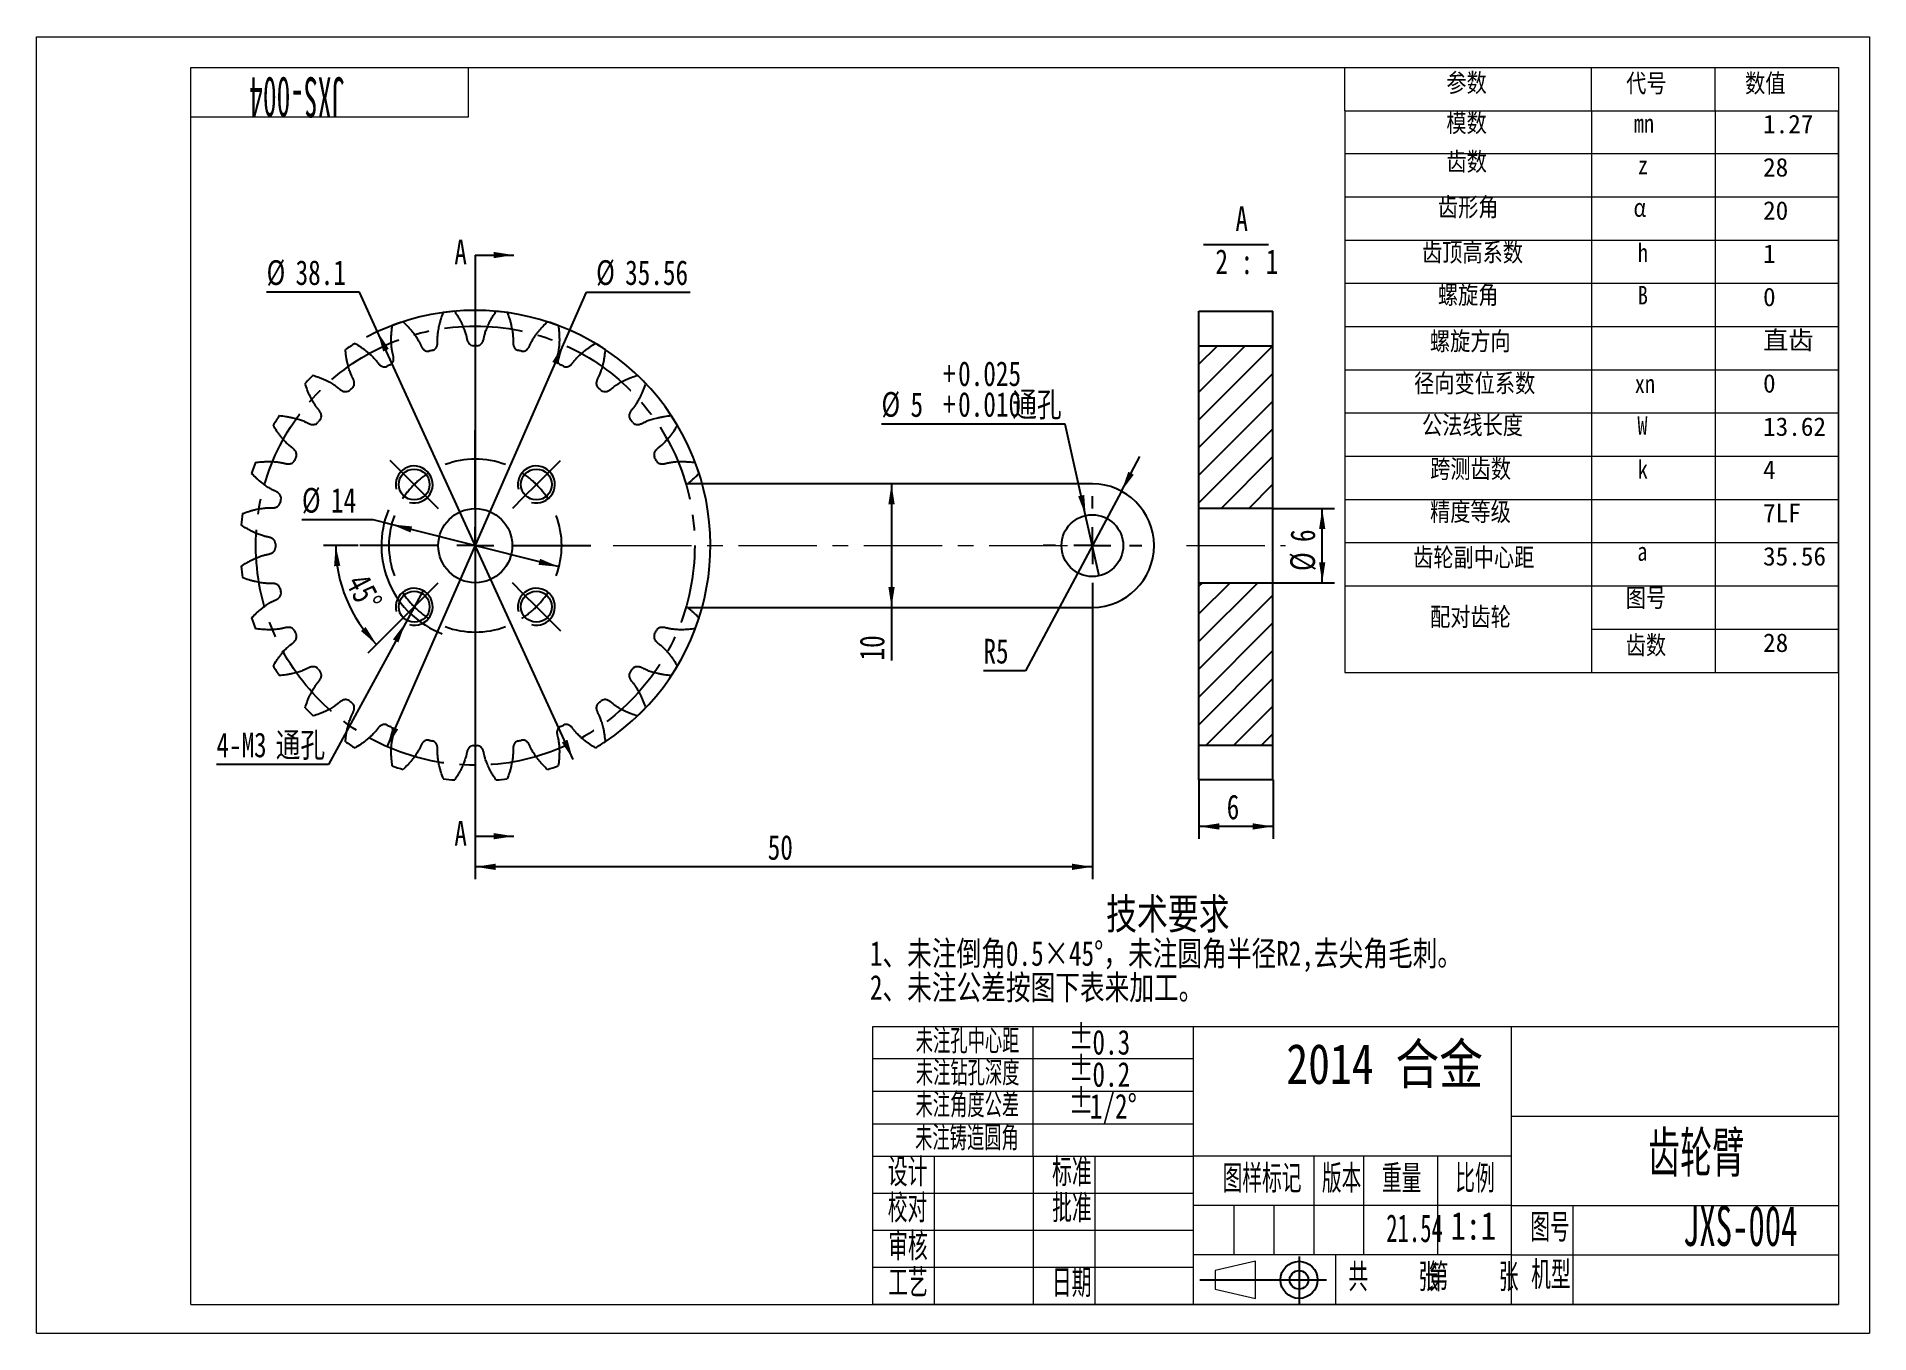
# Model space of a CAD drawing. Header units: millimetres. Extents: x 0 to 297, y 0 to 210.
import ezdxf

# ---------------------------------------------------------------- set-up
doc = ezdxf.new("R2010")
doc.units = ezdxf.units.MM
doc.linetypes.add('CENTERX2', pattern=[20.32, 12.7, -2.54, 2.54, -2.54])
for name, color, linetype in [('02', 1, 'Continuous'), ('05', 4, 'CENTERX2'), ('06', 5, 'Continuous'), ('12', 3, 'Continuous')]:
    doc.layers.add(name, color=color, linetype=linetype)
doc.styles.add('SLDTEXTSTYLE0', font='HYSWLONGFANGSONG.TTF', dxfattribs={"bigfont": 'bigfont'})
doc.styles.add('SLDTEXTSTYLE1', font='HYSWLONGFANGSONG.TTF')
doc.styles.add('SLDTEXTSTYLE2', font='仿宋_GB2312')
doc.styles.add('SLDTEXTSTYLE3', font='仿宋_GB2312', dxfattribs={"bigfont": 'bigfont'})
doc.styles.add('SLDTEXTSTYLE4', font='HYSWLONGFANGSONG.TTF', dxfattribs={"width": 0.8, "bigfont": 'bigfont'})
doc.styles.add('SLDTEXTSTYLE5', font='仿宋_GB2312', dxfattribs={"width": 0.8})
doc.styles.add('SLDTEXTSTYLE6', font='HYSWLONGFANGSONG.TTF', dxfattribs={"width": 0.67})
doc.styles.add('SLDTEXTSTYLE7', font='HYSWLONGFANGSONG.TTF', dxfattribs={"width": 0.8})
doc.styles.add('SLDTEXTSTYLE8', font='仿宋_GB2312', dxfattribs={"width": 0.8, "bigfont": 'bigfont'})
doc.dimstyles.new('SLDDIMSTYLE0', dxfattribs={"dimtxt": 4, "dimasz": 3.302, "dimexe": 0, "dimexo": 0.0625, "dimgap": 1, "dimtad": 0, "dimtih": 1, "dimtoh": 1, "dimlfac": 0.5, "dimrnd": 1e-09, "dimzin": 12, "dimdsep": 46, "dimtxsty": 'SLDTEXTSTYLE1', "dimsah": 1, "dimcen": 0, "dimadec": 0, "dimazin": 3, "dimtfac": 1, "dimtmove": 0, "dimatfit": 3, "dimfxl": 0, "dimfrac": 2, "dimtolj": 1, "dimtzin": 12, "dimarcsym": 0})
doc.dimstyles.new('SLDDIMSTYLE1', dxfattribs={"dimtxt": 4, "dimasz": 3.302, "dimexe": 0, "dimexo": 0.0625, "dimgap": 1, "dimtad": 0, "dimtih": 1, "dimtoh": 1, "dimlfac": 0.5, "dimrnd": 1e-09, "dimzin": 12, "dimdsep": 46, "dimtxsty": 'SLDTEXTSTYLE1', "dimsah": 1, "dimcen": 0, "dimadec": 0, "dimazin": 3, "dimtfac": 1, "dimtmove": 0, "dimatfit": 3, "dimfxl": 0, "dimfrac": 2, "dimtolj": 1, "dimtzin": 12, "dimarcsym": 0})
doc.dimstyles.new('SLDDIMSTYLE2', dxfattribs={"dimtxt": 4, "dimasz": 3.302, "dimexe": 0, "dimexo": 0.0625, "dimgap": 1, "dimtad": 0, "dimtih": 1, "dimtoh": 1, "dimlfac": 0.5, "dimrnd": 1e-09, "dimzin": 12, "dimdsep": 46, "dimtxsty": 'SLDTEXTSTYLE1', "dimsah": 1, "dimcen": 0, "dimadec": 0, "dimazin": 3, "dimtfac": 1, "dimtmove": 0, "dimatfit": 3, "dimfxl": 0, "dimfrac": 2, "dimtolj": 1, "dimtzin": 12, "dimarcsym": 0})
doc.dimstyles.new('SLDDIMSTYLE3', dxfattribs={"dimtxt": 4, "dimasz": 3.302, "dimexe": 0, "dimexo": 0.0625, "dimgap": 1, "dimtad": 0, "dimtih": 1, "dimtoh": 1, "dimlfac": 0.5, "dimrnd": 1e-09, "dimzin": 12, "dimdsep": 46, "dimtxsty": 'SLDTEXTSTYLE1', "dimblk1": 'NONE', "dimsah": 1, "dimcen": 0, "dimadec": 0, "dimazin": 3, "dimtfac": 1, "dimtmove": 0, "dimatfit": 3, "dimldrblk": 'NONE', "dimfxl": 0, "dimfrac": 2, "dimtolj": 1, "dimtzin": 12, "dimarcsym": 0})
doc.dimstyles.new('SLDDIMSTYLE4', dxfattribs={"dimtxt": 4, "dimasz": 3.302, "dimexe": 0, "dimexo": 0.0625, "dimgap": 1, "dimtad": 2, "dimdec": 4, "dimlfac": 0.5, "dimzin": 12, "dimdsep": 46, "dimtxsty": 'SLDTEXTSTYLE1', "dimsah": 1, "dimcen": 0.09, "dimadec": 0, "dimazin": 3, "dimtfac": 1, "dimtdec": 0, "dimtofl": 0, "dimtmove": 0, "dimatfit": 3, "dimfxl": 0, "dimfrac": 2, "dimtolj": 1, "dimtzin": 12, "dimarcsym": 0})
doc.dimstyles.new('SLDDIMSTYLE5', dxfattribs={"dimtxt": 4, "dimasz": 3.302, "dimexe": 0, "dimexo": 0.0625, "dimgap": 1, "dimtad": 2, "dimlfac": 0.5, "dimrnd": 1e-09, "dimzin": 12, "dimdsep": 46, "dimtxsty": 'SLDTEXTSTYLE1', "dimsah": 1, "dimcen": 0.09, "dimadec": 0, "dimazin": 3, "dimtfac": 1, "dimtofl": 0, "dimtmove": 0, "dimatfit": 3, "dimfxl": 0, "dimfrac": 2, "dimtolj": 1, "dimtzin": 12, "dimarcsym": 0})
doc.dimstyles.new('SLDDIMSTYLE6', dxfattribs={"dimtxt": 4, "dimasz": 3.302, "dimexe": 0, "dimexo": 0.0625, "dimgap": 1, "dimtad": 0, "dimtih": 1, "dimtoh": 1, "dimlfac": 0.5, "dimrnd": 1e-09, "dimzin": 12, "dimdsep": 46, "dimtxsty": 'SLDTEXTSTYLE1', "dimsah": 1, "dimcen": 0, "dimadec": 0, "dimazin": 3, "dimtfac": 1, "dimtofl": 0, "dimtmove": 1, "dimatfit": 3, "dimfxl": 0, "dimfrac": 2, "dimtolj": 1, "dimtzin": 12, "dimarcsym": 0})
doc.dimstyles.new('SLDDIMSTYLE7', dxfattribs={"dimtxt": 4, "dimasz": 3.302, "dimexe": 0, "dimexo": 0.0625, "dimgap": 1, "dimtad": 0, "dimtih": 1, "dimtoh": 1, "dimlfac": 0.5, "dimrnd": 1e-09, "dimzin": 12, "dimdsep": 46, "dimtxsty": 'SLDTEXTSTYLE1', "dimblk1": 'NONE', "dimsah": 1, "dimcen": 0, "dimadec": 0, "dimazin": 3, "dimtol": 1, "dimtp": 0.025, "dimtm": -0.01, "dimtfac": 1, "dimtdec": 3, "dimtmove": 0, "dimatfit": 3, "dimldrblk": 'NONE', "dimfxl": 0, "dimfrac": 2, "dimtolj": 1, "dimtzin": 0, "dimarcsym": 0})

msp = doc.modelspace()

# ---------------------------------------------------------------- texts
at = {"layer": '02', "char_height": 4, "attachment_point": 1, "style": 'SLDTEXTSTYLE1'}
for insert in [(67.69884, 177.10962), (67.69884, 82.98585)]:
    msp.add_mtext('A', dxfattribs=dict(at, insert=insert))
at = {"layer": '12', "insert": (42.23456, 196.91694), "char_height": 6.5, "attachment_point": 2, "rotation": 180, "style": 'SLDTEXTSTYLE6'}
msp.add_mtext('JXS-004', dxfattribs=at)
at = {"layer": '12'}
for s, insert, char_height, attachment_point, style in [('\\M+18E51\\M+19094', (228.46486, 204.03864), 3, 1, 'SLDTEXTSTYLE8'), ('\\M+191E3\\M+18D86', (257.59995, 203.95986), 3, 1, 'SLDTEXTSTYLE8'), ('\\M+19094值', (276.88062, 203.95986), 3, 1, 'SLDTEXTSTYLE8'), ('\\M+196CD\\M+19094', (228.46653, 197.53977), 3, 1, 'SLDTEXTSTYLE8'), ('mn', (258.84995, 197.46099), 3, 1, 'SLDTEXTSTYLE5'), ('1.27', (279.78693, 197.35044), 3, 1, 'SLDTEXTSTYLE2'), ('齿\\M+19094', (228.4957, 191.27058), 3, 1, 'SLDTEXTSTYLE8'), ('28', (279.78693, 190.35044), 3, 1, 'SLDTEXTSTYLE2'), ('z', (259.49287, 190.70215), 3, 1, 'SLDTEXTSTYLE5'), ('齿\\M+18C60\\M+18A70', (227.08986, 183.9061), 3, 1, 'SLDTEXTSTYLE8'), ('\\M+183BF', (258.79495, 183.82732), 3, 1, 'SLDTEXTSTYLE8'), ('20', (279.78693, 183.35044), 3, 1, 'SLDTEXTSTYLE2'), ('齿顶\\M+18D82\\M+18C6E\\M+19094', (224.5182, 176.57834), 3, 1, 'SLDTEXTSTYLE8'), ('h', (259.49287, 176.49956), 3, 1, 'SLDTEXTSTYLE5'), ('1', (279.78693, 176.35044), 3, 1, 'SLDTEXTSTYLE2'), ('\\M+19786\\M+190F9\\M+18A70', (227.08903, 169.70871), 3, 1, 'SLDTEXTSTYLE8'), ('B', (259.49287, 169.62993), 3, 1, 'SLDTEXTSTYLE5'), ('0', (279.78693, 169.35044), 3, 1, 'SLDTEXTSTYLE2'), ('\\M+19786\\M+190F9\\M+195FB\\M+18CFC', (225.78986, 162.19905), 3, 1, 'SLDTEXTSTYLE8'), ('\\M+192BC齿', (279.78693, 162.35044), 3, 1, 'SLDTEXTSTYLE3'), ('\\M+18C61\\M+18CFC变\\M+188CA\\M+18C6E\\M+19094', (223.2333, 155.37785), 3, 1, 'SLDTEXTSTYLE8'), ('xn', (259.00162, 155.29907), 3, 1, 'SLDTEXTSTYLE5'), ('0', (279.78693, 155.35044), 3, 1, 'SLDTEXTSTYLE2'), ('\\M+18CF6\\M+19640线长\\M+19378', (224.5182, 148.60143), 3, 1, 'SLDTEXTSTYLE8'), ('W', (259.42287, 148.52265), 3, 1, 'SLDTEXTSTYLE5'), ('13.62', (279.78693, 148.35044), 3, 1, 'SLDTEXTSTYLE2'), ('\\M+18CD7测齿\\M+19094', (225.8432, 141.51606), 3, 1, 'SLDTEXTSTYLE8'), ('k', (259.4687, 141.43728), 3, 1, 'SLDTEXTSTYLE5'), ('4', (279.78693, 141.35044), 3, 1, 'SLDTEXTSTYLE2'), ('\\M+190B8\\M+19378\\M+19399级', (225.8182, 134.56377), 3, 1, 'SLDTEXTSTYLE8'), ('7LF', (279.78693, 134.35044), 3, 1, 'SLDTEXTSTYLE2'), ('齿轮\\M+1959B\\M+19286\\M+19053\\M+18B97', (223.0757, 127.17684), 3, 1, 'SLDTEXTSTYLE8'), ('a', (259.41453, 128.1178), 3, 1, 'SLDTEXTSTYLE5'), ('35.56', (279.78693, 127.35044), 3, 1, 'SLDTEXTSTYLE2'), ('图\\M+18D86', (257.53546, 120.63788), 3, 1, 'SLDTEXTSTYLE8'), ('\\M+1947A对齿轮', (225.83236, 117.54622), 3, 1, 'SLDTEXTSTYLE8'), ('齿\\M+19094', (257.53546, 112.96604), 3, 1, 'SLDTEXTSTYLE8'), ('28', (279.78693, 113.35044), 3, 1, 'SLDTEXTSTYLE2'), ('\\M+196A2\\M+1928D\\M+18D45\\M+19286\\M+19053\\M+18B97', (142.4754, 49.20449), 3.5, 1, 'SLDTEXTSTYLE4'), ('%%p', (167.22559, 50.04148), 4, 1, 'SLDTEXTSTYLE1'), ('0.3', (171.10906, 49.14683), 4, 1, 'SLDTEXTSTYLE1'), ('2014 \\M+18D87\\M+18BE0', (218.45981, 46.89137), 6.5, 2, 'SLDTEXTSTYLE8'), ('\\M+196A2\\M+1928D钻\\M+18D45\\M+1905B\\M+19378', (142.49193, 44.0175), 3.5, 1, 'SLDTEXTSTYLE4'), ('%%p', (167.22559, 44.93713), 4, 1, 'SLDTEXTSTYLE1'), ('0.2', (171.10906, 43.93599), 4, 1, 'SLDTEXTSTYLE1'), ('\\M+196A2\\M+1928D\\M+18A70\\M+19378\\M+18CF6\\M+18DB7', (142.437, 38.85763), 3.5, 1, 'SLDTEXTSTYLE4'), ('%%p', (167.22559, 39.6645), 4, 1, 'SLDTEXTSTYLE1'), ('1/2°', (170.68058, 38.7874), 4, 1, 'SLDTEXTSTYLE1'), ('\\M+196A2\\M+1928D铸\\M+191A2圆\\M+18A70', (142.36846, 33.51559), 3.5, 1, 'SLDTEXTSTYLE4'), ('齿轮\\M+1E45D', (268.93755, 32.56088), 6.5, 2, 'SLDTEXTSTYLE4'), ('设计', (137.95252, 28.24332), 4, 1, 'SLDTEXTSTYLE4'), ('标\\M+18F79', (164.57777, 28.24332), 4, 1, 'SLDTEXTSTYLE4'), ('图样标记', (192.2019, 27.19899), 4, 1, 'SLDTEXTSTYLE4'), ('\\M+194C5\\M+1967B', (208.28645, 27.19899), 4, 1, 'SLDTEXTSTYLE4'), ('\\M+18F64\\M+197CA', (218.0106, 27.19899), 4, 1, 'SLDTEXTSTYLE4'), ('\\M+194E4\\M+197E1', (229.91091, 27.19899), 4, 1, 'SLDTEXTSTYLE4'), ('\\M+18D5A对', (137.94363, 22.39978), 4, 1, 'SLDTEXTSTYLE4'), ('\\M+194E1\\M+18F79', (164.58888, 22.39978), 4, 1, 'SLDTEXTSTYLE4'), ('21.54', (223.3103, 19.28024), 4.5, 2, 'SLDTEXTSTYLE7'), ('1:1', (232.82751, 19.66149), 4.5, 2, 'SLDTEXTSTYLE5'), ('图\\M+18D86', (242.06795, 19.28557), 4, 1, 'SLDTEXTSTYLE4'), ('JXS-004', (276.08983, 20.65327), 6.5, 2, 'SLDTEXTSTYLE7'), ('审\\M+18A6A', (138.01807, 16.24881), 4, 1, 'SLDTEXTSTYLE4'), ('\\M+18AF7\\M+18C5E', (242.20239, 11.58969), 4, 1, 'SLDTEXTSTYLE4'), ('\\M+18D48艺', (138.0203, 10.30481), 4, 1, 'SLDTEXTSTYLE4'), ('\\M+193FA\\M+18AFA', (164.54999, 10.30481), 4, 1, 'SLDTEXTSTYLE4'), ('\\M+18BA4     张', (212.57393, 11.23885), 4, 1, 'SLDTEXTSTYLE4'), ('\\M+191E6     张', (225.60763, 11.23885), 4, 1, 'SLDTEXTSTYLE4')]:
    msp.add_mtext(s, dxfattribs=dict(at, insert=insert, char_height=char_height, attachment_point=attachment_point, style=style))

# ---------------------------------------------------------------- blocks, each defined once
blk = doc.blocks.new('块2')
at = {"color": 7, "linetype": 'Continuous', "lineweight": 15}
for p, q in [((265.02, 12.24), (258.52, 10.74)), ((265.02, 6.24), (265.02, 12.24)), ((258.52, 10.74), (258.52, 7.74)), ((258.52, 7.74), (265.02, 6.24))]:
    blk.add_line(p, q, dxfattribs=at)
for p, q in [((272.1, 13.04), (272.1, 5.42)), ((256.01, 9.24), (276.57, 9.24))]:
    blk.add_line(p, q)
for radius in [3, 1.5]:
    blk.add_circle((272.1, 9.24), radius)
blk = doc.blocks.new('SW_NOTE_0')
at = {"layer": '12', "color": 0, "attachment_point": 1, "style": 'SLDTEXTSTYLE0'}
for s, insert, char_height in [('\\M+18B5A术\\M+19776\\M+18B81', (0, 6.45), 5), ('1\\M+18141\\M+196A2\\M+1928D\\M+1937C\\M+18A700.5\\M+1817E45\\M+1818B\\M+18143\\M+196A2\\M+1928D圆\\M+18A70\\M+194BC\\M+18C61R2,\\M+18B8E\\M+190EB\\M+18A70\\M+196D1\\M+18E68\\M+18142', (-38.28, -0.47), 4), ('2\\M+18141\\M+196A2\\M+1928D\\M+18CF6\\M+18DB7\\M+188C2图\\M+189BA\\M+1955C\\M+19788\\M+189C1\\M+18D48\\M+18142', (-38.28, -5.97), 4)]:
    blk.add_mtext(s, dxfattribs=dict(at, insert=insert, char_height=char_height))
blk = doc.blocks.new('_D')
at = {"layer": '12'}
for p, q in [((85.37, 160.14), (89.09, 168.63)), ((89.09, 168.63), (105.9, 168.63)), ((56.82, 95), (85.37, 160.14))]:
    blk.add_line(p, q, dxfattribs=at)
for points in [[(85.37, 160.14), (83.58, 157.32), (84.51, 156.91)], [(56.82, 95), (58.61, 97.82), (57.68, 98.23)]]:
    blk.add_solid(points, dxfattribs=at)
at = {"layer": '12', "char_height": 4, "attachment_point": 1, "style": 'SLDTEXTSTYLE1'}
for s, insert in [('%%c', (90.68, 173.8)), ('35.56', (95.38, 173.79))]:
    blk.add_mtext(s, dxfattribs=dict(at, insert=insert))
blk = doc.blocks.new('_D_1')
at = {"layer": '12'}
for p, q in [((52.32, 168.63), (37.27, 168.63)), ((55.25, 162.22), (52.32, 168.63)), ((86.94, 92.92), (55.25, 162.22))]:
    blk.add_line(p, q, dxfattribs=at)
blk.add_arc((71.1, 127.57), 38.1, 303.539, 117.5796, dxfattribs=at)
for points in [[(55.25, 162.22), (56.16, 159.01), (57.09, 159.43)], [(86.94, 92.92), (86.03, 96.14), (85.11, 95.71)]]:
    blk.add_solid(points, dxfattribs=at)
at = {"layer": '12', "char_height": 4, "attachment_point": 1, "style": 'SLDTEXTSTYLE1'}
for s, insert in [('%%c', (37.27, 173.8)), ('38.1', (41.97, 173.79))]:
    blk.add_mtext(s, dxfattribs=dict(at, insert=insert))
blk = doc.blocks.new('_D_2')
at = {"layer": '12'}
for p, q in [((54.55, 131.75), (43, 131.75)), ((57.52, 131), (54.55, 131.75)), ((84.67, 124.14), (57.52, 131))]:
    blk.add_line(p, q, dxfattribs=at)
blk.add_arc((71.1, 127.57), 15.23, 157.695, 249.4143, dxfattribs=at)
for points in [[(57.52, 131), (60.6, 129.7), (60.85, 130.68)], [(84.67, 124.14), (81.59, 125.44), (81.34, 124.46)]]:
    blk.add_solid(points, dxfattribs=at)
at = {"layer": '12', "char_height": 4, "attachment_point": 1, "style": 'SLDTEXTSTYLE1'}
for s, insert in [('%%c', (43, 136.92)), ('14', (47.7, 136.91))]:
    blk.add_mtext(s, dxfattribs=dict(at, insert=insert))
blk = doc.blocks.new('_D_3')
at = {"layer": '12'}
for p, q in [((62.63, 120.31), (59.76, 115.04)), ((59.76, 115.04), (47.33, 92.14)), ((47.33, 92.14), (29.15, 92.14))]:
    blk.add_line(p, q, dxfattribs=at)
blk.add_solid([(59.76, 115.04), (57.74, 112.38), (58.64, 111.89)], dxfattribs=at)
at = {"layer": '12', "char_height": 4, "attachment_point": 1}
for s, insert, style in [('4-M', (29.15, 97.3), 'SLDTEXTSTYLE1'), ('3', (35.24, 97.3), 'SLDTEXTSTYLE1'), ('\\M+192CA\\M+18D45', (38.75, 97.3), 'SLDTEXTSTYLE0')]:
    blk.add_mtext(s, dxfattribs=dict(at, insert=insert, style=style))
blk = doc.blocks.new('_NONE')
blk = doc.blocks.new('_D_4')
at = {"layer": '12'}
for p, q in [((52.1, 127.57), (46.47, 127.57)), ((57.31, 113.78), (53.69, 110.16))]:
    blk.add_line(p, q, dxfattribs=at)
blk.add_arc((71.1, 127.57), 22.62, 180, 225, dxfattribs=at)
for points in [[(48.47, 127.57), (48.21, 124.24), (49.22, 124.31)], [(55.1, 111.57), (53.32, 114.4), (52.56, 113.74)]]:
    blk.add_solid(points, dxfattribs=at)
at = {"layer": '12', "insert": (53.58, 123.42), "char_height": 4, "attachment_point": 1, "rotation": 297.4156, "style": 'SLDTEXTSTYLE1'}
blk.add_mtext('45°', dxfattribs=at)
blk = doc.blocks.new('_D_5')
at = {"layer": '12'}
for p, q in [((138.55, 137.57), (138.55, 117.57)), ((138.55, 117.57), (138.55, 108.97))]:
    blk.add_line(p, q, dxfattribs=at)
for points in [[(138.55, 137.57), (138.04, 134.27), (139.06, 134.27)], [(138.55, 117.57), (139.06, 120.87), (138.04, 120.87)]]:
    blk.add_solid(points, dxfattribs=at)
at = {"layer": '12', "insert": (133.39, 108.97), "char_height": 4, "attachment_point": 1, "rotation": 90, "style": 'SLDTEXTSTYLE1'}
blk.add_mtext('10', dxfattribs=at)
blk = doc.blocks.new('_D_6')
at = {"layer": '12'}
for p, q in [((175.81, 136.39), (178.8, 141.99)), ((175.81, 136.39), (160.28, 107.32)), ((160.28, 107.32), (153.44, 107.32))]:
    blk.add_line(p, q, dxfattribs=at)
blk.add_solid([(175.81, 136.39), (177.81, 139.06), (176.92, 139.54)], dxfattribs=at)
at = {"layer": '12', "insert": (153.44, 112.48), "char_height": 4, "attachment_point": 1, "style": 'SLDTEXTSTYLE1'}
blk.add_mtext('R5', dxfattribs=at)
blk = doc.blocks.new('_D_7')
at = {"layer": '12'}
for p, q in [((166.69, 147.27), (136.92, 147.27)), ((170.01, 132.45), (166.69, 147.27)), ((172.19, 122.69), (170.01, 132.45))]:
    blk.add_line(p, q, dxfattribs=at)
blk.add_solid([(170.01, 132.45), (169.78, 135.78), (168.79, 135.56)], dxfattribs=at)
at = {"layer": '12', "char_height": 4, "attachment_point": 1}
for s, insert, style in [('+', (146.88, 157.42), 'SLDTEXTSTYLE1'), ('0.025', (149.34, 157.42), 'SLDTEXTSTYLE1'), ('%%c', (136.92, 152.45), 'SLDTEXTSTYLE1'), ('5', (141.62, 152.43), 'SLDTEXTSTYLE1'), ('+', (146.88, 152.45), 'SLDTEXTSTYLE1'), ('0.010', (149.34, 152.45), 'SLDTEXTSTYLE1'), ('\\M+192CA\\M+18D45', (158.11, 152.43), 'SLDTEXTSTYLE0')]:
    blk.add_mtext(s, dxfattribs=dict(at, insert=insert, style=style))
blk = doc.blocks.new('_D_8')
at = {"layer": '12'}
for p, q in [((71.1, 127.57), (71.1, 73.55)), ((171.1, 119.57), (171.1, 73.55)), ((171.1, 75.55), (71.1, 75.55))]:
    blk.add_line(p, q, dxfattribs=at)
for points in [[(71.1, 75.55), (74.4, 75.04), (74.4, 76.06)], [(171.1, 75.55), (167.79, 76.06), (167.79, 75.04)]]:
    blk.add_solid(points, dxfattribs=at)
at = {"layer": '12', "insert": (118.48, 80.7), "char_height": 4, "attachment_point": 1, "style": 'SLDTEXTSTYLE1'}
blk.add_mtext('50', dxfattribs=at)
blk = doc.blocks.new('SW_CENTERMARKSYMBOL_0')
at = {"layer": '05', "color": 0}
for p, q in [((0, 6), (0, 8)), ((0, 0), (0, 3)), ((-6, 0), (-8, 0)), ((0, 0), (-3, 0)), ((0, 0), (0, -3)), ((0, 0), (3, 0)), ((6, 0), (8, 0)), ((0, -6), (0, -8))]:
    blk.add_line(p, q, dxfattribs=at)
blk = doc.blocks.new('SW_CENTERMARKSYMBOL_1')
at = {"layer": '05', "color": 0}
for p, q in [((-9.9, 15.9), (-9.9, 28.9)), ((-21.92, 21.92), (-23.69, 23.69)), ((-19.8, 19.8), (-21.92, 21.92)), ((0, 19.8), (2.12, 21.92)), ((2.12, 21.92), (3.89, 23.69)), ((-19.8, 19.8), (-17.68, 17.68)), ((0, 19.8), (-2.12, 17.68)), ((-17.68, 17.68), (-15.91, 15.91)), ((-2.12, 17.68), (-3.89, 15.91)), ((-9.9, 9.9), (-9.9, 12.9)), ((-15.9, 9.9), (-28.9, 9.9)), ((-9.9, 9.9), (-12.9, 9.9)), ((-9.9, 9.9), (-9.9, 6.9)), ((-9.9, 9.9), (-6.9, 9.9)), ((-3.9, 9.9), (9.1, 9.9)), ((-17.68, 2.12), (-15.91, 3.89)), ((-9.9, 3.9), (-9.9, -9.1)), ((-2.12, 2.12), (-3.89, 3.89)), ((-19.8, 0), (-17.68, 2.12)), ((0, 0), (-2.12, 2.12)), ((0, 0), (2.12, -2.12)), ((-21.92, -2.12), (-23.69, -3.89)), ((-19.8, 0), (-21.92, -2.12)), ((2.12, -2.12), (3.89, -3.89))]:
    blk.add_line(p, q, dxfattribs=at)
for start, end in [(69.5553, 110.4447), (122.7223, 135), (45, 57.2777), (135, 147.2777), (32.7223, 45), (159.5553, 200.4447), (339.5553, 20.4447), (212.7223, 225), (302.7223, 315), (315, 327.2777), (225, 237.2777), (249.5553, 290.4447)]:
    blk.add_arc((-9.9, 9.9), 14, start, end, dxfattribs=at)
blk = doc.blocks.new('_D_9')
at = {"layer": '12'}
for p, q in [((188.37, 89.62), (188.37, 80.09)), ((200.37, 89.62), (200.37, 80.09)), ((200.37, 82.09), (188.37, 82.09))]:
    blk.add_line(p, q, dxfattribs=at)
for points in [[(188.37, 82.09), (191.67, 81.58), (191.67, 82.6)], [(200.37, 82.09), (197.07, 82.6), (197.07, 81.58)]]:
    blk.add_solid(points, dxfattribs=at)
at = {"layer": '12', "insert": (192.87, 87.25, 55), "char_height": 4, "attachment_point": 1, "style": 'SLDTEXTSTYLE1'}
blk.add_mtext('6', dxfattribs=at)
blk = doc.blocks.new('_D_10')
at = {"layer": '12'}
for p, q in [((200.37, 133.57), (210.35, 133.57)), ((208.35, 121.57), (208.35, 133.57)), ((200.37, 121.57), (210.35, 121.57))]:
    blk.add_line(p, q, dxfattribs=at)
for points in [[(208.35, 133.57), (207.84, 130.27), (208.85, 130.27)], [(208.35, 121.57), (208.85, 124.87), (207.84, 124.87)]]:
    blk.add_solid(points, dxfattribs=at)
at = {"layer": '12', "char_height": 4, "attachment_point": 1, "rotation": 90, "style": 'SLDTEXTSTYLE1'}
for s, insert in [('6', (203.19, 128.16, 55)), ('%%c', (203.17, 123.46, 55))]:
    blk.add_mtext(s, dxfattribs=dict(at, insert=insert))
blk = doc.blocks.new('SW_NOTE_1')
at = {"layer": '12', "color": 0}
blk.add_line((-4.38, -0.98), (6.13, -0.98), dxfattribs=at)
at = {"layer": '12', "color": 0, "char_height": 4, "attachment_point": 2, "style": 'SLDTEXTSTYLE1'}
for s, insert in [('A', (1.81, 5.16)), (' 2 : 1', (1.62, -1.78))]:
    blk.add_mtext(s, dxfattribs=dict(at, insert=insert))

# ---------------------------------------------------------------- dimensions: what is measured, and where the dimension line sits
at = {"layer": '12'}
for p1, p2, dimstyle, picture, middle in [((55.25105, 162.21985), (86.94103, 92.92205), 'SLDDIMSTYLE1', '_D_1', (43.99953, 171.87906)), ((85.36832, 160.14112), (56.82376, 95.00079), 'SLDDIMSTYLE0', '_D', (98.28605, 171.87906)), ((57.5223, 130.99932), (84.66978, 124.14259), 'SLDDIMSTYLE2', '_D_2', (47.97939, 134.99759))]:
    dim = msp.add_diameter_dim_2p(p1=p1, p2=p2, dimstyle=dimstyle, dxfattribs=at)
    dim.commit()
    dim.dimension.update_dxf_attribs({"geometry": picture, "text_midpoint": middle, "dimtype": 163})
dim = msp.add_diameter_dim_2p(p1=(172.18682, 122.69138), p2=(170.00526, 132.45053), text='<>通孔', dimstyle='SLDDIMSTYLE7', dxfattribs=at)
dim.commit()
dim.dimension.update_dxf_attribs({"geometry": '_D_7', "text_midpoint": (151.01127, 152.25989), "dimtype": 163})
dim = msp.add_radius_dim(center=(171.09604, 127.57095), mpoint=(175.80744, 136.39154), dimstyle='SLDDIMSTYLE6', dxfattribs=at)
dim.commit()
dim.dimension.update_dxf_attribs({"geometry": '_D_6', "text_midpoint": (156.06541, 109.79767), "dimtype": 164})
dim = msp.add_linear_dim(base=(138.54996, 117.57095), p1=(171.09604, 137.57095), p2=(171.09604, 117.57095), angle=90, dimstyle='SLDDIMSTYLE5', dxfattribs=at)
dim.commit()
dim.dimension.update_dxf_attribs({"geometry": '_D_5', "text_midpoint": (138.54996, 111.60477), "dimtype": 160})
dim = msp.add_linear_dim(base=(208.34613, 133.57095), p1=(200.36765, 121.57095), p2=(200.36765, 133.57095), angle=90, text='%%c<>', dimstyle='SLDDIMSTYLE5', dxfattribs=at)
dim.commit()
dim.dimension.update_dxf_attribs({"geometry": '_D_10', "text_midpoint": (208.34613, 127.56123), "dimtype": 160})
dim = msp.add_angular_dim_2l(base=(50.1962, 118.91396), line1=((90.09604, 127.57095), (52.09604, 127.57095)), line2=((57.30746, 113.78237), (65.08563, 121.56055)), dimstyle='SLDDIMSTYLE4', dxfattribs=at)
dim.commit()
dim.dimension.update_dxf_attribs({"geometry": '_D_4', "text_midpoint": (51.01488, 117.15492), "dimtype": 162})
for base, p1, p2, picture, middle in [((71.09604, 75.54749), (171.09604, 119.57095), (71.09604, 127.57095), '_D_8', (121.1153, 75.54749)), ((188.36765, 82.08955), (200.36765, 89.61782), (188.36765, 89.61782), '_D_9', (194.62269, 82.08955))]:
    dim = msp.add_linear_dim(base=base, p1=p1, p2=p2, dimstyle='SLDDIMSTYLE5', dxfattribs=at)
    dim.commit()
    dim.dimension.update_dxf_attribs({"geometry": picture, "text_midpoint": middle, "dimtype": 160})
dim = msp.add_diameter_dim_2p(p1=(62.62827, 120.30777), p2=(59.76482, 115.03515), text='4-M<>通孔', dimstyle='SLDDIMSTYLE3', override={"dimpost": '<>'}, dxfattribs=at)
dim.commit()
dim.dimension.update_dxf_attribs({"geometry": '_D_3', "text_midpoint": (37.44874, 94.61454), "dimtype": 163})

# ---------------------------------------------------------------- hatches: boundary and pattern name
at = {"layer": '02'}
h = msp.add_hatch(dxfattribs=at)
h.set_pattern_fill('ANSI31', color=256, style=0)
h.paths.add_polyline_path([(200.36765, 159.95595), (188.36765, 159.95595), (188.36765, 133.57095), (200.36765, 133.57095)], flags=0)
h = msp.add_hatch(dxfattribs=at)
h.set_pattern_fill('ANSI31', color=256, style=0)
h.paths.add_polyline_path([(188.36765, 95.18595), (200.36765, 95.18595), (200.36765, 121.57095), (188.36765, 121.57095)], flags=0)

# ---------------------------------------------------------------- linework, layer by layer
for p, q in [((188.36765, 165.52409), (200.36765, 165.52409)), ((188.36765, 133.57095), (188.36765, 159.95595)), ((188.36765, 159.95595), (200.36765, 159.95595)), ((200.36765, 133.57095), (200.36765, 159.95595)), ((171.09604, 137.57095), (105.47539, 137.57095)), ((200.36765, 133.57095), (188.36765, 133.57095)), ((188.36765, 121.57095), (188.36765, 133.57095)), ((200.36765, 121.57095), (200.36765, 133.57095)), ((188.36765, 95.18595), (188.36765, 121.57095)), ((188.36765, 121.57095), (200.36765, 121.57095)), ((200.36765, 95.18595), (200.36765, 121.57095)), ((105.47539, 117.57095), (171.09604, 117.57095)), ((200.36765, 95.18595), (188.36765, 95.18595)), ((200.36765, 89.61782), (188.36765, 89.61782))]:
    msp.add_line(p, q)
at = {"color": 7, "linetype": 'CENTERX2', "lineweight": 0, "true_color": 0xffffff}
for p, q in [((93.42239, 127.57095), (173.09604, 127.57095)), ((186.36765, 127.57095), (202.36765, 127.57095))]:
    msp.add_line(p, q, dxfattribs=at)
for centre, radius in [((61.19655, 137.47045), 2.5), ((80.99554, 137.47045), 2.5), ((71.09604, 127.57095), 6), ((171.09604, 127.57095), 5), ((61.19655, 117.67146), 2.5), ((80.99554, 117.67146), 2.5)]:
    msp.add_circle(centre, radius)
for centre, radius, start, end in [((71.09604, 127.57095), 38.1, 107.8895777, 110.6818509), ((71.09604, 127.57095), 38.1, 95.0324348, 97.824708), ((71.09604, 127.57095), 38.1, 82.175292, 84.9675652), ((71.09604, 127.57095), 38.1, 69.3181491, 72.1104223), ((71.09604, 127.57095), 38.1, 120.7467205, 123.5389937), ((71.09604, 127.57095), 32.385, 102.3645091, 103.3497766), ((71.09604, 127.57095), 32.385, 89.5073663, 90.4926337), ((71.09604, 127.57095), 32.385, 76.6502234, 77.6354909), ((71.09604, 127.57095), 38.1, 56.4610063, 59.2532795), ((71.09604, 127.57095), 38.1, 133.6038634, 136.3961366), ((71.09604, 127.57095), 32.385, 115.221652, 116.2069194), ((71.09604, 127.57095), 32.385, 63.7930806, 64.778348), ((71.09604, 127.57095), 38.1, 43.6038634, 46.3961366), ((71.09604, 127.57095), 32.385, 128.0787949, 129.0640623), ((71.09604, 127.57095), 32.385, 50.9359377, 51.9212051), ((71.09604, 127.57095), 38.1, 146.4610063, 149.2532795), ((71.09604, 127.57095), 38.1, 30.7467205, 33.5389937), ((71.09604, 127.57095), 32.385, 140.9359377, 141.9212051), ((71.09604, 127.57095), 32.385, 38.0787949, 39.0640623), ((71.09604, 127.57095), 38.1, 159.3181491, 162.1104223), ((71.09604, 127.57095), 32.385, 153.7930806, 154.778348), ((71.09604, 127.57095), 32.385, 25.221652, 26.2069194), ((71.09604, 127.57095), 38.1, 17.8895777, 20.6818509), ((171.09604, 127.57095), 10, 270, 90), ((71.09604, 127.57095), 32.385, 166.6502234, 167.6354909), ((71.09604, 127.57095), 38.1, 172.175292, 174.9675652), ((71.09604, 127.57095), 32.385, 179.5073663, 180.4926337), ((71.09604, 127.57095), 38.1, 185.0324348, 187.824708), ((71.09604, 127.57095), 32.385, 192.3645091, 193.3497766), ((71.09604, 127.57095), 38.1, 197.8895777, 200.6818509), ((71.09604, 127.57095), 38.1, 339.3181491, 342.1104223), ((71.09604, 127.57095), 32.385, 205.221652, 206.2069194), ((71.09604, 127.57095), 32.385, 333.7930806, 334.778348), ((71.09604, 127.57095), 38.1, 210.7467205, 213.5389937), ((71.09604, 127.57095), 32.385, 218.0787949, 219.0640623), ((71.09604, 127.57095), 32.385, 320.9359377, 321.9212051), ((71.09604, 127.57095), 38.1, 326.4610063, 329.2532795), ((71.09604, 127.57095), 38.1, 223.6038634, 226.3961366), ((71.09604, 127.57095), 32.385, 230.9359377, 231.9212051), ((71.09604, 127.57095), 32.385, 308.0787949, 309.0640623), ((71.09604, 127.57095), 38.1, 313.6038634, 316.3961366), ((71.09604, 127.57095), 32.385, 243.7930806, 244.778348), ((71.09604, 127.57095), 32.385, 295.221652, 296.2069194), ((71.09604, 127.57095), 38.1, 236.4610063, 239.2532795), ((71.09604, 127.57095), 32.385, 256.6502234, 257.6354909), ((71.09604, 127.57095), 32.385, 269.5073663, 270.4926337), ((71.09604, 127.57095), 32.385, 282.3645091, 283.3497766), ((71.09604, 127.57095), 38.1, 300.7467205, 303.5389937), ((71.09604, 127.57095), 38.1, 249.3181491, 252.1104223), ((71.09604, 127.57095), 38.1, 262.175292, 264.9675652), ((71.09604, 127.57095), 38.1, 275.0324348, 277.824708), ((71.09604, 127.57095), 38.1, 287.8895777, 290.6818509)]:
    msp.add_arc(centre, radius, start, end)
for points, knots in [([(59.39235, 163.82883), (59.6544, 163.58103), (60.04612, 163.18817), (60.53639, 162.64334), (60.87924, 162.23254), (61.1781, 161.84608), (61.4353, 161.4866), (61.6533, 161.15662), (61.83469, 160.85852), (61.98225, 160.59452), (62.09861, 160.36662), (62.17845, 160.19568), (62.22888, 160.07681), (62.26237, 159.9991), (62.29446, 159.93031), (62.34897, 159.82074), (62.43206, 159.67447), (62.55767, 159.49803), (62.71126, 159.33294), (62.91226, 159.18154), (63.21697, 159.05121), (63.47246, 159.04833), (63.6185, 159.08087)], [0.0323453818, 0.0323453818, 0.0323453818, 0.0323453818, 0.1910182876, 0.2762943094, 0.3547482499, 0.4263801091, 0.4911898871, 0.549177584, 0.6003431999, 0.6446867349, 0.6822081893, 0.7129075635, 0.7276688308, 0.7390160531, 0.750138704, 0.7610582689, 0.7928609494, 0.8240378975, 0.856152362, 0.891704777, 0.9340264297, 1, 1, 1, 1]), ([(64.16143, 159.20479), (64.30713, 159.23883), (64.53607, 159.35229), (64.75406, 159.60192), (64.86946, 159.82553), (64.93621, 160.04092), (64.97282, 160.25438), (64.98422, 160.42222), (64.98579, 160.54459), (64.98486, 160.62049), (64.98131, 160.70504), (64.97517, 160.83401), (64.97294, 161.02267), (64.97889, 161.27849), (64.99729, 161.58036), (65.03138, 161.92765), (65.08462, 162.31953), (65.16038, 162.75501), (65.26196, 163.23287), (65.39262, 163.75174), (65.59795, 164.45534), (65.78042, 164.97925), (65.909, 165.31621)], [0, 0, 0, 0, 0.0659735703, 0.108295223, 0.143847638, 0.1759621025, 0.2071390506, 0.2389417311, 0.249861296, 0.2609839469, 0.2723311692, 0.2870924365, 0.3177918107, 0.3553132651, 0.3996568001, 0.450822416, 0.5088101129, 0.5736198909, 0.6452517501, 0.7237056906, 0.8089817124, 0.9676546182, 0.9676546182, 0.9676546182, 0.9676546182]), ([(67.75392, 165.52409), (67.95426, 165.22419), (68.24874, 164.75401), (68.60548, 164.11374), (68.84833, 163.63696), (69.0537, 163.19368), (69.22445, 162.78598), (69.36357, 162.41577), (69.47407, 162.08477), (69.55918, 161.79456), (69.62191, 161.54648), (69.66172, 161.36206), (69.68443, 161.23495), (69.69979, 161.15173), (69.71577, 161.07753), (69.74453, 160.95857), (69.79299, 160.79749), (69.87619, 160.59752), (69.98919, 160.40239), (70.15146, 160.21006), (70.41953, 160.0152), (70.66797, 159.95553), (70.81759, 159.95476)], [0.0323453818, 0.0323453818, 0.0323453818, 0.0323453818, 0.1910182876, 0.2762943094, 0.3547482499, 0.4263801091, 0.4911898871, 0.549177584, 0.6003431999, 0.6446867349, 0.6822081893, 0.7129075635, 0.7276688308, 0.7390160531, 0.750138704, 0.7610582689, 0.7928609494, 0.8240378975, 0.856152362, 0.891704777, 0.9340264297, 1, 1, 1, 1]), ([(71.37449, 159.95476), (71.52411, 159.95553), (71.77255, 160.0152), (72.04062, 160.21006), (72.20289, 160.40239), (72.31589, 160.59752), (72.39909, 160.79749), (72.44755, 160.95857), (72.47631, 161.07753), (72.4923, 161.15173), (72.50765, 161.23495), (72.53036, 161.36206), (72.57017, 161.54648), (72.6329, 161.79456), (72.71801, 162.08477), (72.82851, 162.41577), (72.96763, 162.78598), (73.13838, 163.19368), (73.34375, 163.63696), (73.5866, 164.11374), (73.94334, 164.75401), (74.23782, 165.22419), (74.43816, 165.52409)], [0, 0, 0, 0, 0.0659735703, 0.108295223, 0.143847638, 0.1759621025, 0.2071390506, 0.2389417311, 0.249861296, 0.2609839469, 0.2723311692, 0.2870924365, 0.3177918107, 0.3553132651, 0.3996568001, 0.450822416, 0.5088101129, 0.5736198909, 0.6452517501, 0.7237056906, 0.8089817124, 0.9676546182, 0.9676546182, 0.9676546182, 0.9676546182]), ([(76.28308, 165.31621), (76.41166, 164.97925), (76.59413, 164.45534), (76.79946, 163.75174), (76.93012, 163.23287), (77.0317, 162.75501), (77.10746, 162.31953), (77.1607, 161.92765), (77.19479, 161.58036), (77.21319, 161.27849), (77.21914, 161.02267), (77.21691, 160.83401), (77.21077, 160.70504), (77.20722, 160.62049), (77.20629, 160.54459), (77.20786, 160.42222), (77.21926, 160.25438), (77.25587, 160.04092), (77.32262, 159.82553), (77.43802, 159.60192), (77.65601, 159.35229), (77.88495, 159.23883), (78.03065, 159.20479)], [0.0323453818, 0.0323453818, 0.0323453818, 0.0323453818, 0.1910182876, 0.2762943094, 0.3547482499, 0.4263801091, 0.4911898871, 0.549177584, 0.6003431999, 0.6446867349, 0.6822081893, 0.7129075635, 0.7276688308, 0.7390160531, 0.750138704, 0.7610582689, 0.7928609494, 0.8240378975, 0.856152362, 0.891704777, 0.9340264297, 1, 1, 1, 1]), ([(78.57358, 159.08087), (78.71962, 159.04833), (78.97511, 159.05121), (79.27982, 159.18154), (79.48082, 159.33294), (79.63441, 159.49803), (79.76002, 159.67447), (79.84311, 159.82074), (79.89762, 159.93031), (79.92971, 159.9991), (79.9632, 160.07681), (80.01363, 160.19568), (80.09347, 160.36662), (80.20983, 160.59452), (80.35739, 160.85852), (80.53878, 161.15662), (80.75679, 161.4866), (81.01398, 161.84608), (81.31284, 162.23254), (81.65569, 162.64334), (82.14596, 163.18817), (82.53768, 163.58103), (82.79973, 163.82883)], [0, 0, 0, 0, 0.0659735703, 0.108295223, 0.143847638, 0.1759621025, 0.2071390506, 0.2389417311, 0.249861296, 0.2609839469, 0.2723311692, 0.2870924365, 0.3177918107, 0.3553132651, 0.3996568001, 0.450822416, 0.5088101129, 0.5736198909, 0.6452517501, 0.7237056906, 0.8089817124, 0.9676546182, 0.9676546182, 0.9676546182, 0.9676546182]), ([(188.36765, 159.95476), (188.36765, 159.95553), (188.36765, 160.0152), (188.36765, 160.21006), (188.36765, 160.40239), (188.36765, 160.59752), (188.36765, 160.79749), (188.36765, 160.95857), (188.36765, 161.07753), (188.36765, 161.15173), (188.36765, 161.23495), (188.36765, 161.36206), (188.36765, 161.54648), (188.36765, 161.79456), (188.36765, 162.08477), (188.36765, 162.41577), (188.36765, 162.78598), (188.36765, 163.19368), (188.36765, 163.63696), (188.36765, 164.11374), (188.36765, 164.75401), (188.36765, 165.22419), (188.36765, 165.52409)], [0, 0, 0, 0, 0.0659735703, 0.108295223, 0.143847638, 0.1759621025, 0.2071390506, 0.2389417311, 0.249861296, 0.2609839469, 0.2723311692, 0.2870924365, 0.3177918107, 0.3553132651, 0.3996568001, 0.450822416, 0.5088101129, 0.5736198909, 0.6452517501, 0.7237056906, 0.8089817124, 0.9676546182, 0.9676546182, 0.9676546182, 0.9676546182]), ([(200.36765, 159.95476), (200.36765, 159.95553), (200.36765, 160.0152), (200.36765, 160.21006), (200.36765, 160.40239), (200.36765, 160.59752), (200.36765, 160.79749), (200.36765, 160.95857), (200.36765, 161.07753), (200.36765, 161.15173), (200.36765, 161.23495), (200.36765, 161.36206), (200.36765, 161.54648), (200.36765, 161.79456), (200.36765, 162.08477), (200.36765, 162.41577), (200.36765, 162.78598), (200.36765, 163.19368), (200.36765, 163.63696), (200.36765, 164.11374), (200.36765, 164.75401), (200.36765, 165.22419), (200.36765, 165.52409)], [0, 0, 0, 0, 0.0659735703, 0.108295223, 0.143847638, 0.1759621025, 0.2071390506, 0.2389417311, 0.249861296, 0.2609839469, 0.2723311692, 0.2870924365, 0.3177918107, 0.3553132651, 0.3996568001, 0.450822416, 0.5088101129, 0.5736198909, 0.6452517501, 0.7237056906, 0.8089817124, 0.9676546182, 0.9676546182, 0.9676546182, 0.9676546182]), ([(57.29611, 156.86857), (57.43057, 156.93418), (57.62853, 157.09573), (57.78551, 157.38761), (57.84826, 157.6313), (57.8654, 157.85613), (57.85359, 158.0724), (57.82736, 158.23856), (57.80166, 158.35821), (57.78387, 158.432), (57.76159, 158.51364), (57.72691, 158.63802), (57.68275, 158.82144), (57.63163, 159.07218), (57.5824, 159.37058), (57.53835, 159.71674), (57.50306, 160.11065), (57.48001, 160.55206), (57.47271, 161.04055), (57.48463, 161.57548), (57.52825, 162.30713), (57.58956, 162.85851), (57.63994, 163.21564)], [0, 0, 0, 0, 0.0659735703, 0.108295223, 0.143847638, 0.1759621025, 0.2071390506, 0.2389417311, 0.249861296, 0.2609839469, 0.2723311692, 0.2870924365, 0.3177918107, 0.3553132651, 0.3996568001, 0.450822416, 0.5088101129, 0.5736198909, 0.6452517501, 0.7237056906, 0.8089817124, 0.9676546182, 0.9676546182, 0.9676546182, 0.9676546182]), ([(84.55214, 163.21564), (84.60252, 162.85851), (84.66383, 162.30713), (84.70745, 161.57548), (84.71937, 161.04055), (84.71207, 160.55206), (84.68902, 160.11065), (84.65373, 159.71674), (84.60968, 159.37058), (84.56045, 159.07218), (84.50933, 158.82144), (84.46517, 158.63802), (84.43049, 158.51364), (84.40821, 158.432), (84.39042, 158.35821), (84.36472, 158.23856), (84.33849, 158.0724), (84.32668, 157.85613), (84.34382, 157.6313), (84.40658, 157.38761), (84.56355, 157.09573), (84.76151, 156.93418), (84.89597, 156.86857)], [0.0323453818, 0.0323453818, 0.0323453818, 0.0323453818, 0.1910182876, 0.2762943094, 0.3547482499, 0.4263801091, 0.4911898871, 0.549177584, 0.6003431999, 0.6446867349, 0.6822081893, 0.7129075635, 0.7276688308, 0.7390160531, 0.750138704, 0.7610582689, 0.7928609494, 0.8240378975, 0.856152362, 0.891704777, 0.9340264297, 1, 1, 1, 1]), ([(51.12277, 153.06324), (51.23926, 153.15713), (51.3963, 153.35868), (51.4844, 153.67817), (51.49135, 153.92971), (51.45804, 154.15273), (51.3984, 154.36094), (51.33585, 154.5171), (51.28417, 154.62804), (51.2504, 154.69601), (51.21052, 154.77065), (51.14903, 154.88419), (51.06517, 155.05319), (50.95953, 155.28626), (50.84513, 155.56622), (50.72516, 155.89391), (50.6031, 156.27009), (50.4824, 156.6953), (50.36659, 157.16992), (50.25918, 157.69409), (50.13889, 158.4171), (50.07598, 158.9683), (50.04562, 159.32769)], [0, 0, 0, 0, 0.0659735703, 0.108295223, 0.143847638, 0.1759621025, 0.2071390506, 0.2389417311, 0.249861296, 0.2609839469, 0.2723311692, 0.2870924365, 0.3177918107, 0.3553132651, 0.3996568001, 0.450822416, 0.5088101129, 0.5736198909, 0.6452517501, 0.7237056906, 0.8089817124, 0.9676546182, 0.9676546182, 0.9676546182, 0.9676546182]), ([(51.61765, 160.31545), (51.92827, 160.13218), (52.39758, 159.83633), (52.9968, 159.41426), (53.42247, 159.09005), (53.79983, 158.77978), (54.13057, 158.48654), (54.41654, 158.21335), (54.65971, 157.96309), (54.86231, 157.73854), (55.02647, 157.54224), (55.14235, 157.39336), (55.21796, 157.28869), (55.2679, 157.22038), (55.3145, 157.16046), (55.39203, 157.06576), (55.50558, 156.94166), (55.6673, 156.79758), (55.85378, 156.67081), (56.08342, 156.56793), (56.40949, 156.50868), (56.65922, 156.56272), (56.79436, 156.62694)], [0.0323453818, 0.0323453818, 0.0323453818, 0.0323453818, 0.1910182876, 0.2762943094, 0.3547482499, 0.4263801091, 0.4911898871, 0.549177584, 0.6003431999, 0.6446867349, 0.6822081893, 0.7129075635, 0.7276688308, 0.7390160531, 0.750138704, 0.7610582689, 0.7928609494, 0.8240378975, 0.856152362, 0.891704777, 0.9340264297, 1, 1, 1, 1]), ([(85.39772, 156.62694), (85.53286, 156.56272), (85.78259, 156.50868), (86.10866, 156.56793), (86.3383, 156.67081), (86.52478, 156.79758), (86.6865, 156.94166), (86.80005, 157.06576), (86.87758, 157.16046), (86.92418, 157.22038), (86.97412, 157.28869), (87.04973, 157.39336), (87.16561, 157.54224), (87.32977, 157.73854), (87.53237, 157.96309), (87.77554, 158.21335), (88.06151, 158.48654), (88.39225, 158.77978), (88.76961, 159.09005), (89.19528, 159.41426), (89.7945, 159.83633), (90.26381, 160.13218), (90.57443, 160.31545)], [0, 0, 0, 0, 0.0659735703, 0.108295223, 0.143847638, 0.1759621025, 0.2071390506, 0.2389417311, 0.249861296, 0.2609839469, 0.2723311692, 0.2870924365, 0.3177918107, 0.3553132651, 0.3996568001, 0.450822416, 0.5088101129, 0.5736198909, 0.6452517501, 0.7237056906, 0.8089817124, 0.9676546182, 0.9676546182, 0.9676546182, 0.9676546182]), ([(92.14646, 159.32769), (92.11611, 158.9683), (92.05319, 158.4171), (91.9329, 157.69409), (91.82549, 157.16992), (91.70968, 156.6953), (91.58898, 156.27009), (91.46692, 155.89391), (91.34695, 155.56622), (91.23255, 155.28626), (91.12691, 155.05319), (91.04305, 154.88419), (90.98156, 154.77065), (90.94168, 154.69601), (90.90791, 154.62804), (90.85623, 154.5171), (90.79368, 154.36094), (90.73404, 154.15273), (90.70073, 153.92971), (90.70768, 153.67817), (90.79578, 153.35868), (90.95282, 153.15713), (91.06931, 153.06324)], [0.0323453818, 0.0323453818, 0.0323453818, 0.0323453818, 0.1910182876, 0.2762943094, 0.3547482499, 0.4263801091, 0.4911898871, 0.549177584, 0.6003431999, 0.6446867349, 0.6822081893, 0.7129075635, 0.7276688308, 0.7390160531, 0.750138704, 0.7610582689, 0.7928609494, 0.8240378975, 0.856152362, 0.891704777, 0.9340264297, 1, 1, 1, 1]), ([(44.81968, 155.16013), (45.16329, 155.05057), (45.68667, 154.86657), (46.36479, 154.58842), (46.85192, 154.36706), (47.28887, 154.14854), (47.67656, 153.93625), (48.01615, 153.73355), (48.30892, 153.54367), (48.55641, 153.36983), (48.76013, 153.21499), (48.90623, 153.09562), (49.00324, 153.0104), (49.06713, 152.95491), (49.12589, 152.90687), (49.22255, 152.8318), (49.36087, 152.73607), (49.55059, 152.63159), (49.7606, 152.54949), (50.00739, 152.50029), (50.33847, 152.51509), (50.56991, 152.62334), (50.68737, 152.71602)], [0.0323453818, 0.0323453818, 0.0323453818, 0.0323453818, 0.1910182876, 0.2762943094, 0.3547482499, 0.4263801091, 0.4911898871, 0.549177584, 0.6003431999, 0.6446867349, 0.6822081893, 0.7129075635, 0.7276688308, 0.7390160531, 0.750138704, 0.7610582689, 0.7928609494, 0.8240378975, 0.856152362, 0.891704777, 0.9340264297, 1, 1, 1, 1]), ([(91.50471, 152.71602), (91.62217, 152.62334), (91.85361, 152.51509), (92.18469, 152.50029), (92.43148, 152.54949), (92.64149, 152.63159), (92.83121, 152.73607), (92.96953, 152.8318), (93.06619, 152.90687), (93.12495, 152.95491), (93.18884, 153.0104), (93.28585, 153.09562), (93.43195, 153.21499), (93.63567, 153.36983), (93.88316, 153.54367), (94.17593, 153.73355), (94.51552, 153.93625), (94.90321, 154.14854), (95.34016, 154.36706), (95.82729, 154.58842), (96.50541, 154.86657), (97.02879, 155.05057), (97.37241, 155.16013)], [0, 0, 0, 0, 0.0659735703, 0.108295223, 0.143847638, 0.1759621025, 0.2071390506, 0.2389417311, 0.249861296, 0.2609839469, 0.2723311692, 0.2870924365, 0.3177918107, 0.3553132651, 0.3996568001, 0.450822416, 0.5088101129, 0.5736198909, 0.6452517501, 0.7237056906, 0.8089817124, 0.9676546182, 0.9676546182, 0.9676546182, 0.9676546182]), ([(45.95097, 147.97962), (46.04366, 148.09708), (46.15191, 148.32853), (46.1667, 148.65961), (46.11751, 148.90639), (46.0354, 149.1164), (45.93093, 149.30612), (45.8352, 149.44445), (45.76013, 149.5411), (45.71208, 149.59986), (45.65659, 149.66375), (45.57138, 149.76076), (45.45201, 149.90687), (45.29716, 150.11059), (45.12333, 150.35807), (44.93345, 150.65084), (44.73074, 150.99043), (44.51845, 151.37813), (44.29993, 151.81507), (44.07857, 152.30221), (43.80042, 152.98032), (43.61642, 153.5037), (43.50686, 153.84732)], [0, 0, 0, 0, 0.0659735703, 0.108295223, 0.143847638, 0.1759621025, 0.2071390506, 0.2389417311, 0.249861296, 0.2609839469, 0.2723311692, 0.2870924365, 0.3177918107, 0.3553132651, 0.3996568001, 0.450822416, 0.5088101129, 0.5736198909, 0.6452517501, 0.7237056906, 0.8089817124, 0.9676546182, 0.9676546182, 0.9676546182, 0.9676546182]), ([(98.68522, 153.84732), (98.57566, 153.5037), (98.39166, 152.98032), (98.11351, 152.30221), (97.89215, 151.81507), (97.67363, 151.37813), (97.46134, 150.99043), (97.25863, 150.65084), (97.06875, 150.35807), (96.89492, 150.11059), (96.74007, 149.90687), (96.6207, 149.76076), (96.53549, 149.66375), (96.48, 149.59986), (96.43195, 149.5411), (96.35688, 149.44445), (96.26115, 149.30612), (96.15668, 149.1164), (96.07457, 148.90639), (96.02538, 148.65961), (96.04017, 148.32853), (96.14843, 148.09708), (96.24111, 147.97962)], [0.0323453818, 0.0323453818, 0.0323453818, 0.0323453818, 0.1910182876, 0.2762943094, 0.3547482499, 0.4263801091, 0.4911898871, 0.549177584, 0.6003431999, 0.6446867349, 0.6822081893, 0.7129075635, 0.7276688308, 0.7390160531, 0.750138704, 0.7610582689, 0.7928609494, 0.8240378975, 0.856152362, 0.891704777, 0.9340264297, 1, 1, 1, 1]), ([(39.33931, 148.62137), (39.69869, 148.59102), (40.24989, 148.5281), (40.9729, 148.40781), (41.49708, 148.30041), (41.97169, 148.18459), (42.39691, 148.0639), (42.77309, 147.94184), (43.10077, 147.82187), (43.38073, 147.70746), (43.6138, 147.60183), (43.7828, 147.51796), (43.89634, 147.45647), (43.97098, 147.41659), (44.03896, 147.38283), (44.1499, 147.33114), (44.30605, 147.2686), (44.51427, 147.20896), (44.73728, 147.17564), (44.98882, 147.1826), (45.30831, 147.27069), (45.50986, 147.42773), (45.60376, 147.54423)], [0.0323453818, 0.0323453818, 0.0323453818, 0.0323453818, 0.1910182876, 0.2762943094, 0.3547482499, 0.4263801091, 0.4911898871, 0.549177584, 0.6003431999, 0.6446867349, 0.6822081893, 0.7129075635, 0.7276688308, 0.7390160531, 0.750138704, 0.7610582689, 0.7928609494, 0.8240378975, 0.856152362, 0.891704777, 0.9340264297, 1, 1, 1, 1]), ([(96.58832, 147.54423), (96.68222, 147.42773), (96.88377, 147.27069), (97.20326, 147.1826), (97.4548, 147.17564), (97.67781, 147.20896), (97.88603, 147.2686), (98.04218, 147.33114), (98.15312, 147.38283), (98.2211, 147.41659), (98.29574, 147.45647), (98.40928, 147.51796), (98.57828, 147.60183), (98.81135, 147.70746), (99.09131, 147.82187), (99.41899, 147.94184), (99.79517, 148.0639), (100.22039, 148.18459), (100.695, 148.30041), (101.21918, 148.40781), (101.94219, 148.5281), (102.49339, 148.59102), (102.85277, 148.62137)], [0, 0, 0, 0, 0.0659735703, 0.108295223, 0.143847638, 0.1759621025, 0.2071390506, 0.2389417311, 0.249861296, 0.2609839469, 0.2723311692, 0.2870924365, 0.3177918107, 0.3553132651, 0.3996568001, 0.450822416, 0.5088101129, 0.5736198909, 0.6452517501, 0.7237056906, 0.8089817124, 0.9676546182, 0.9676546182, 0.9676546182, 0.9676546182]), ([(42.04005, 141.87263), (42.10428, 142.00777), (42.15832, 142.2575), (42.09907, 142.58357), (41.99619, 142.81322), (41.86941, 142.99969), (41.72534, 143.16141), (41.60123, 143.27497), (41.50653, 143.35249), (41.44662, 143.39909), (41.3783, 143.44903), (41.27364, 143.52465), (41.12475, 143.64052), (40.92845, 143.80468), (40.70391, 144.00728), (40.45364, 144.25046), (40.18045, 144.53643), (39.88722, 144.86716), (39.57694, 145.24453), (39.25274, 145.67019), (38.83066, 146.26941), (38.53482, 146.73872), (38.35154, 147.04935)], [0, 0, 0, 0, 0.0659735703, 0.108295223, 0.143847638, 0.1759621025, 0.2071390506, 0.2389417311, 0.249861296, 0.2609839469, 0.2723311692, 0.2870924365, 0.3177918107, 0.3553132651, 0.3996568001, 0.450822416, 0.5088101129, 0.5736198909, 0.6452517501, 0.7237056906, 0.8089817124, 0.9676546182, 0.9676546182, 0.9676546182, 0.9676546182]), ([(103.84054, 147.04935), (103.65726, 146.73872), (103.36142, 146.26941), (102.93934, 145.67019), (102.61514, 145.24453), (102.30486, 144.86716), (102.01163, 144.53643), (101.73844, 144.25046), (101.48817, 144.00728), (101.26363, 143.80468), (101.06733, 143.64052), (100.91844, 143.52465), (100.81378, 143.44903), (100.74546, 143.39909), (100.68555, 143.35249), (100.59085, 143.27497), (100.46674, 143.16141), (100.32267, 142.99969), (100.19589, 142.81322), (100.09301, 142.58357), (100.03376, 142.2575), (100.0878, 142.00777), (100.15203, 141.87263)], [0.0323453818, 0.0323453818, 0.0323453818, 0.0323453818, 0.1910182876, 0.2762943094, 0.3547482499, 0.4263801091, 0.4911898871, 0.549177584, 0.6003431999, 0.6446867349, 0.6822081893, 0.7129075635, 0.7276688308, 0.7390160531, 0.750138704, 0.7610582689, 0.7928609494, 0.8240378975, 0.856152362, 0.891704777, 0.9340264297, 1, 1, 1, 1]), ([(35.45136, 141.02706), (35.80848, 141.07744), (36.35986, 141.13875), (37.09151, 141.18236), (37.62645, 141.19429), (38.11494, 141.18699), (38.55635, 141.16394), (38.95025, 141.12865), (39.29642, 141.0846), (39.59482, 141.03536), (39.84555, 140.98424), (40.02898, 140.94008), (40.15335, 140.9054), (40.23499, 140.88313), (40.30878, 140.86533), (40.42844, 140.83963), (40.5946, 140.8134), (40.81086, 140.80159), (41.0357, 140.81874), (41.27939, 140.88149), (41.57126, 141.03847), (41.73281, 141.23642), (41.79843, 141.37089)], [0.0323453818, 0.0323453818, 0.0323453818, 0.0323453818, 0.1910182876, 0.2762943094, 0.3547482499, 0.4263801091, 0.4911898871, 0.549177584, 0.6003431999, 0.6446867349, 0.6822081893, 0.7129075635, 0.7276688308, 0.7390160531, 0.750138704, 0.7610582689, 0.7928609494, 0.8240378975, 0.856152362, 0.891704777, 0.9340264297, 1, 1, 1, 1]), ([(100.39365, 141.37089), (100.45927, 141.23642), (100.62082, 141.03847), (100.91269, 140.88149), (101.15638, 140.81874), (101.38122, 140.80159), (101.59748, 140.8134), (101.76364, 140.83963), (101.8833, 140.86533), (101.95709, 140.88313), (102.03873, 140.9054), (102.1631, 140.94008), (102.34653, 140.98424), (102.59726, 141.03536), (102.89566, 141.0846), (103.24183, 141.12865), (103.63573, 141.16394), (104.07714, 141.18699), (104.56563, 141.19429), (105.10057, 141.18236), (105.83222, 141.13875), (106.3836, 141.07744), (106.74072, 141.02706)], [0, 0, 0, 0, 0.0659735703, 0.108295223, 0.143847638, 0.1759621025, 0.2071390506, 0.2389417311, 0.249861296, 0.2609839469, 0.2723311692, 0.2870924365, 0.3177918107, 0.3553132651, 0.3996568001, 0.450822416, 0.5088101129, 0.5736198909, 0.6452517501, 0.7237056906, 0.8089817124, 0.9676546182, 0.9676546182, 0.9676546182, 0.9676546182]), ([(39.58613, 135.04849), (39.61867, 135.19453), (39.61578, 135.45003), (39.48546, 135.75474), (39.33406, 135.95574), (39.16897, 136.10933), (38.99252, 136.23493), (38.84626, 136.31802), (38.73668, 136.37253), (38.6679, 136.40463), (38.59018, 136.43812), (38.47132, 136.48855), (38.30038, 136.56839), (38.07247, 136.68475), (37.80848, 136.8323), (37.51037, 137.01369), (37.1804, 137.2317), (36.82092, 137.4889), (36.43445, 137.78775), (36.02366, 138.1306), (35.47882, 138.62088), (35.08596, 139.01259), (34.83816, 139.27465)], [0, 0, 0, 0, 0.0659735703, 0.108295223, 0.143847638, 0.1759621025, 0.2071390506, 0.2389417311, 0.249861296, 0.2609839469, 0.2723311692, 0.2870924365, 0.3177918107, 0.3553132651, 0.3996568001, 0.450822416, 0.5088101129, 0.5736198909, 0.6452517501, 0.7237056906, 0.8089817124, 0.9676546182, 0.9676546182, 0.9676546182, 0.9676546182]), ([(107.35392, 139.27465), (107.10612, 139.01259), (106.71326, 138.62088), (106.16842, 138.1306), (105.79554, 137.81939), (105.56567, 137.63965), (105.47539, 137.57095)], [0.0323453818, 0.0323453818, 0.0323453818, 0.0323453818, 0.1910182876, 0.2762943094, 0.3547482499, 0.4046597498, 0.4046597498, 0.4046597498, 0.4046597498]), ([(33.35078, 132.758), (33.68774, 132.88658), (34.21166, 133.06905), (34.91526, 133.27438), (35.43413, 133.40504), (35.91199, 133.50662), (36.34746, 133.58237), (36.73935, 133.63562), (37.08663, 133.6697), (37.38851, 133.6881), (37.64433, 133.69405), (37.83298, 133.69182), (37.96196, 133.68568), (38.04651, 133.68213), (38.1224, 133.68121), (38.24478, 133.68278), (38.41261, 133.69418), (38.62608, 133.73079), (38.84146, 133.79753), (39.06508, 133.91294), (39.3147, 134.13093), (39.42816, 134.35987), (39.46221, 134.50556)], [0.0323453818, 0.0323453818, 0.0323453818, 0.0323453818, 0.1910182876, 0.2762943094, 0.3547482499, 0.4263801091, 0.4911898871, 0.549177584, 0.6003431999, 0.6446867349, 0.6822081893, 0.7129075635, 0.7276688308, 0.7390160531, 0.750138704, 0.7610582689, 0.7928609494, 0.8240378975, 0.856152362, 0.891704777, 0.9340264297, 1, 1, 1, 1]), ([(38.71224, 127.8494), (38.71147, 127.99902), (38.6518, 128.24747), (38.45694, 128.51554), (38.26461, 128.67781), (38.06948, 128.79081), (37.86951, 128.874), (37.70842, 128.92246), (37.58946, 128.95122), (37.51526, 128.96721), (37.43204, 128.98256), (37.30494, 129.00528), (37.12052, 129.04508), (36.87243, 129.10781), (36.58222, 129.19292), (36.25123, 129.30343), (35.88101, 129.44254), (35.47332, 129.6133), (35.03004, 129.81867), (34.55325, 130.06151), (33.91298, 130.41826), (33.44281, 130.71273), (33.14291, 130.91307)], [0, 0, 0, 0, 0.0659735703, 0.108295223, 0.143847638, 0.1759621025, 0.2071390506, 0.2389417311, 0.249861296, 0.2609839469, 0.2723311692, 0.2870924365, 0.3177918107, 0.3553132651, 0.3996568001, 0.450822416, 0.5088101129, 0.5736198909, 0.6452517501, 0.7237056906, 0.8089817124, 0.9676546182, 0.9676546182, 0.9676546182, 0.9676546182]), ([(33.14291, 124.22884), (33.44281, 124.42918), (33.91298, 124.72365), (34.55325, 125.0804), (35.03004, 125.32324), (35.47332, 125.52861), (35.88101, 125.69937), (36.25123, 125.83848), (36.58222, 125.94899), (36.87243, 126.0341), (37.12052, 126.09683), (37.30494, 126.13663), (37.43204, 126.15935), (37.51526, 126.1747), (37.58946, 126.19069), (37.70842, 126.21945), (37.86951, 126.26791), (38.06948, 126.3511), (38.26461, 126.4641), (38.45694, 126.62637), (38.6518, 126.89444), (38.71147, 127.14289), (38.71224, 127.29251)], [0.0323453818, 0.0323453818, 0.0323453818, 0.0323453818, 0.1910182876, 0.2762943094, 0.3547482499, 0.4263801091, 0.4911898871, 0.549177584, 0.6003431999, 0.6446867349, 0.6822081893, 0.7129075635, 0.7276688308, 0.7390160531, 0.750138704, 0.7610582689, 0.7928609494, 0.8240378975, 0.856152362, 0.891704777, 0.9340264297, 1, 1, 1, 1]), ([(39.46221, 120.63634), (39.42816, 120.78204), (39.3147, 121.01098), (39.06508, 121.22897), (38.84146, 121.34438), (38.62608, 121.41112), (38.41261, 121.44773), (38.24478, 121.45913), (38.1224, 121.4607), (38.04651, 121.45978), (37.96196, 121.45623), (37.83298, 121.45009), (37.64433, 121.44786), (37.38851, 121.45381), (37.08663, 121.47221), (36.73935, 121.50629), (36.34746, 121.55954), (35.91199, 121.63529), (35.43413, 121.73687), (34.91526, 121.86753), (34.21166, 122.07286), (33.68774, 122.25533), (33.35078, 122.38391)], [0, 0, 0, 0, 0.0659735703, 0.108295223, 0.143847638, 0.1759621025, 0.2071390506, 0.2389417311, 0.249861296, 0.2609839469, 0.2723311692, 0.2870924365, 0.3177918107, 0.3553132651, 0.3996568001, 0.450822416, 0.5088101129, 0.5736198909, 0.6452517501, 0.7237056906, 0.8089817124, 0.9676546182, 0.9676546182, 0.9676546182, 0.9676546182]), ([(34.83816, 115.86726), (35.08596, 116.12931), (35.47882, 116.52103), (36.02366, 117.01131), (36.43445, 117.35416), (36.82092, 117.65301), (37.1804, 117.91021), (37.51037, 118.12822), (37.80848, 118.30961), (38.07247, 118.45716), (38.30038, 118.57352), (38.47132, 118.65336), (38.59018, 118.70379), (38.6679, 118.73728), (38.73668, 118.76938), (38.84626, 118.82389), (38.99252, 118.90698), (39.16897, 119.03258), (39.33406, 119.18617), (39.48546, 119.38717), (39.61578, 119.69188), (39.61867, 119.94737), (39.58613, 120.09342)], [0.0323453818, 0.0323453818, 0.0323453818, 0.0323453818, 0.1910182876, 0.2762943094, 0.3547482499, 0.4263801091, 0.4911898871, 0.549177584, 0.6003431999, 0.6446867349, 0.6822081893, 0.7129075635, 0.7276688308, 0.7390160531, 0.750138704, 0.7610582689, 0.7928609494, 0.8240378975, 0.856152362, 0.891704777, 0.9340264297, 1, 1, 1, 1]), ([(105.47539, 117.57095), (105.56567, 117.50226), (105.79554, 117.32252), (106.16842, 117.01131), (106.71326, 116.52103), (107.10612, 116.12931), (107.35392, 115.86726)], [0.5953402502, 0.5953402502, 0.5953402502, 0.5953402502, 0.6452517501, 0.7237056906, 0.8089817124, 0.9676546182, 0.9676546182, 0.9676546182, 0.9676546182]), ([(41.79843, 113.77102), (41.73281, 113.90549), (41.57126, 114.10344), (41.27939, 114.26042), (41.0357, 114.32317), (40.81086, 114.34032), (40.5946, 114.32851), (40.42844, 114.30228), (40.30878, 114.27657), (40.23499, 114.25878), (40.15335, 114.23651), (40.02898, 114.20183), (39.84555, 114.15767), (39.59482, 114.10655), (39.29642, 114.05731), (38.95025, 114.01326), (38.55635, 113.97797), (38.11494, 113.95492), (37.62645, 113.94762), (37.09151, 113.95955), (36.35986, 114.00316), (35.80848, 114.06447), (35.45136, 114.11485)], [0, 0, 0, 0, 0.0659735703, 0.108295223, 0.143847638, 0.1759621025, 0.2071390506, 0.2389417311, 0.249861296, 0.2609839469, 0.2723311692, 0.2870924365, 0.3177918107, 0.3553132651, 0.3996568001, 0.450822416, 0.5088101129, 0.5736198909, 0.6452517501, 0.7237056906, 0.8089817124, 0.9676546182, 0.9676546182, 0.9676546182, 0.9676546182]), ([(38.35154, 108.09256), (38.53482, 108.40318), (38.83066, 108.8725), (39.25274, 109.47172), (39.57694, 109.89738), (39.88722, 110.27475), (40.18045, 110.60548), (40.45364, 110.89145), (40.70391, 111.13463), (40.92845, 111.33723), (41.12475, 111.50139), (41.27364, 111.61726), (41.3783, 111.69288), (41.44662, 111.74282), (41.50653, 111.78942), (41.60123, 111.86694), (41.72534, 111.9805), (41.86941, 112.14221), (41.99619, 112.32869), (42.09907, 112.55834), (42.15832, 112.88441), (42.10428, 113.13414), (42.04005, 113.26928)], [0.0323453818, 0.0323453818, 0.0323453818, 0.0323453818, 0.1910182876, 0.2762943094, 0.3547482499, 0.4263801091, 0.4911898871, 0.549177584, 0.6003431999, 0.6446867349, 0.6822081893, 0.7129075635, 0.7276688308, 0.7390160531, 0.750138704, 0.7610582689, 0.7928609494, 0.8240378975, 0.856152362, 0.891704777, 0.9340264297, 1, 1, 1, 1]), ([(100.15203, 113.26928), (100.0878, 113.13414), (100.03376, 112.88441), (100.09301, 112.55834), (100.19589, 112.32869), (100.32267, 112.14221), (100.46674, 111.9805), (100.59085, 111.86694), (100.68555, 111.78942), (100.74546, 111.74282), (100.81378, 111.69288), (100.91844, 111.61726), (101.06733, 111.50139), (101.26363, 111.33723), (101.48817, 111.13463), (101.73844, 110.89145), (102.01163, 110.60548), (102.30486, 110.27475), (102.61514, 109.89738), (102.93934, 109.47172), (103.36142, 108.8725), (103.65726, 108.40318), (103.84054, 108.09256)], [0, 0, 0, 0, 0.0659735703, 0.108295223, 0.143847638, 0.1759621025, 0.2071390506, 0.2389417311, 0.249861296, 0.2609839469, 0.2723311692, 0.2870924365, 0.3177918107, 0.3553132651, 0.3996568001, 0.450822416, 0.5088101129, 0.5736198909, 0.6452517501, 0.7237056906, 0.8089817124, 0.9676546182, 0.9676546182, 0.9676546182, 0.9676546182]), ([(106.74072, 114.11485), (106.3836, 114.06447), (105.83222, 114.00316), (105.10057, 113.95955), (104.56563, 113.94762), (104.07714, 113.95492), (103.63573, 113.97797), (103.24183, 114.01326), (102.89566, 114.05731), (102.59726, 114.10655), (102.34653, 114.15767), (102.1631, 114.20183), (102.03873, 114.23651), (101.95709, 114.25878), (101.8833, 114.27657), (101.76364, 114.30228), (101.59748, 114.32851), (101.38122, 114.34032), (101.15638, 114.32317), (100.91269, 114.26042), (100.62082, 114.10344), (100.45927, 113.90549), (100.39365, 113.77102)], [0.0323453818, 0.0323453818, 0.0323453818, 0.0323453818, 0.1910182876, 0.2762943094, 0.3547482499, 0.4263801091, 0.4911898871, 0.549177584, 0.6003431999, 0.6446867349, 0.6822081893, 0.7129075635, 0.7276688308, 0.7390160531, 0.750138704, 0.7610582689, 0.7928609494, 0.8240378975, 0.856152362, 0.891704777, 0.9340264297, 1, 1, 1, 1]), ([(45.60376, 107.59768), (45.50986, 107.71418), (45.30831, 107.87122), (44.98882, 107.95931), (44.73728, 107.96626), (44.51427, 107.93295), (44.30605, 107.87331), (44.1499, 107.81077), (44.03896, 107.75908), (43.97098, 107.72532), (43.89634, 107.68544), (43.7828, 107.62395), (43.6138, 107.54008), (43.38073, 107.43445), (43.10077, 107.32004), (42.77309, 107.20007), (42.39691, 107.07801), (41.97169, 106.95732), (41.49708, 106.8415), (40.9729, 106.73409), (40.24989, 106.61381), (39.69869, 106.55089), (39.33931, 106.52054)], [0, 0, 0, 0, 0.0659735703, 0.108295223, 0.143847638, 0.1759621025, 0.2071390506, 0.2389417311, 0.249861296, 0.2609839469, 0.2723311692, 0.2870924365, 0.3177918107, 0.3553132651, 0.3996568001, 0.450822416, 0.5088101129, 0.5736198909, 0.6452517501, 0.7237056906, 0.8089817124, 0.9676546182, 0.9676546182, 0.9676546182, 0.9676546182]), ([(43.50686, 101.29459), (43.61642, 101.63821), (43.80042, 102.16159), (44.07857, 102.8397), (44.29993, 103.32684), (44.51845, 103.76378), (44.73074, 104.15148), (44.93345, 104.49106), (45.12333, 104.78384), (45.29716, 105.03132), (45.45201, 105.23504), (45.57138, 105.38115), (45.65659, 105.47815), (45.71208, 105.54205), (45.76013, 105.60081), (45.8352, 105.69746), (45.93093, 105.83579), (46.0354, 106.02551), (46.11751, 106.23552), (46.1667, 106.4823), (46.15191, 106.81338), (46.04366, 107.04483), (45.95097, 107.16229)], [0.0323453818, 0.0323453818, 0.0323453818, 0.0323453818, 0.1910182876, 0.2762943094, 0.3547482499, 0.4263801091, 0.4911898871, 0.549177584, 0.6003431999, 0.6446867349, 0.6822081893, 0.7129075635, 0.7276688308, 0.7390160531, 0.750138704, 0.7610582689, 0.7928609494, 0.8240378975, 0.856152362, 0.891704777, 0.9340264297, 1, 1, 1, 1]), ([(96.24111, 107.16229), (96.14843, 107.04483), (96.04017, 106.81338), (96.02538, 106.4823), (96.07457, 106.23552), (96.15668, 106.02551), (96.26115, 105.83579), (96.35688, 105.69746), (96.43195, 105.60081), (96.48, 105.54205), (96.53549, 105.47815), (96.6207, 105.38115), (96.74007, 105.23504), (96.89492, 105.03132), (97.06875, 104.78384), (97.25863, 104.49106), (97.46134, 104.15148), (97.67363, 103.76378), (97.89215, 103.32684), (98.11351, 102.8397), (98.39166, 102.16159), (98.57566, 101.63821), (98.68522, 101.29459)], [0, 0, 0, 0, 0.0659735703, 0.108295223, 0.143847638, 0.1759621025, 0.2071390506, 0.2389417311, 0.249861296, 0.2609839469, 0.2723311692, 0.2870924365, 0.3177918107, 0.3553132651, 0.3996568001, 0.450822416, 0.5088101129, 0.5736198909, 0.6452517501, 0.7237056906, 0.8089817124, 0.9676546182, 0.9676546182, 0.9676546182, 0.9676546182]), ([(102.85277, 106.52054), (102.49339, 106.55089), (101.94219, 106.61381), (101.21918, 106.73409), (100.695, 106.8415), (100.22039, 106.95732), (99.79517, 107.07801), (99.41899, 107.20007), (99.09131, 107.32004), (98.81135, 107.43445), (98.57828, 107.54008), (98.40928, 107.62395), (98.29574, 107.68544), (98.2211, 107.72532), (98.15312, 107.75908), (98.04218, 107.81077), (97.88603, 107.87331), (97.67781, 107.93295), (97.4548, 107.96626), (97.20326, 107.95931), (96.88377, 107.87122), (96.68222, 107.71418), (96.58832, 107.59768)], [0.0323453818, 0.0323453818, 0.0323453818, 0.0323453818, 0.1910182876, 0.2762943094, 0.3547482499, 0.4263801091, 0.4911898871, 0.549177584, 0.6003431999, 0.6446867349, 0.6822081893, 0.7129075635, 0.7276688308, 0.7390160531, 0.750138704, 0.7610582689, 0.7928609494, 0.8240378975, 0.856152362, 0.891704777, 0.9340264297, 1, 1, 1, 1]), ([(50.68737, 102.42589), (50.56991, 102.51857), (50.33847, 102.62682), (50.00739, 102.64162), (49.7606, 102.59242), (49.55059, 102.51032), (49.36087, 102.40584), (49.22255, 102.31011), (49.12589, 102.23504), (49.06713, 102.187), (49.00324, 102.1315), (48.90623, 102.04629), (48.76013, 101.92692), (48.55641, 101.77207), (48.30892, 101.59824), (48.01615, 101.40836), (47.67656, 101.20566), (47.28887, 100.99337), (46.85192, 100.77485), (46.36479, 100.55349), (45.68667, 100.27533), (45.16329, 100.09134), (44.81968, 99.98178)], [0, 0, 0, 0, 0.0659735703, 0.108295223, 0.143847638, 0.1759621025, 0.2071390506, 0.2389417311, 0.249861296, 0.2609839469, 0.2723311692, 0.2870924365, 0.3177918107, 0.3553132651, 0.3996568001, 0.450822416, 0.5088101129, 0.5736198909, 0.6452517501, 0.7237056906, 0.8089817124, 0.9676546182, 0.9676546182, 0.9676546182, 0.9676546182]), ([(50.04562, 95.81422), (50.07598, 96.17361), (50.13889, 96.72481), (50.25918, 97.44782), (50.36659, 97.97199), (50.4824, 98.44661), (50.6031, 98.87182), (50.72516, 99.248), (50.84513, 99.57568), (50.95953, 99.85565), (51.06517, 100.08872), (51.14903, 100.25772), (51.21052, 100.37126), (51.2504, 100.44589), (51.28417, 100.51387), (51.33585, 100.62481), (51.3984, 100.78097), (51.45804, 100.98918), (51.49135, 101.2122), (51.4844, 101.46374), (51.3963, 101.78323), (51.23926, 101.98478), (51.12277, 102.07867)], [0.0323453818, 0.0323453818, 0.0323453818, 0.0323453818, 0.1910182876, 0.2762943094, 0.3547482499, 0.4263801091, 0.4911898871, 0.549177584, 0.6003431999, 0.6446867349, 0.6822081893, 0.7129075635, 0.7276688308, 0.7390160531, 0.750138704, 0.7610582689, 0.7928609494, 0.8240378975, 0.856152362, 0.891704777, 0.9340264297, 1, 1, 1, 1]), ([(91.06931, 102.07867), (90.95282, 101.98478), (90.79578, 101.78323), (90.70768, 101.46374), (90.70073, 101.2122), (90.73404, 100.98918), (90.79368, 100.78097), (90.85623, 100.62481), (90.90791, 100.51387), (90.94168, 100.44589), (90.98156, 100.37126), (91.04305, 100.25772), (91.12691, 100.08872), (91.23255, 99.85565), (91.34695, 99.57568), (91.46692, 99.248), (91.58898, 98.87182), (91.70968, 98.44661), (91.82549, 97.97199), (91.9329, 97.44782), (92.05319, 96.72481), (92.11611, 96.17361), (92.14646, 95.81422)], [0, 0, 0, 0, 0.0659735703, 0.108295223, 0.143847638, 0.1759621025, 0.2071390506, 0.2389417311, 0.249861296, 0.2609839469, 0.2723311692, 0.2870924365, 0.3177918107, 0.3553132651, 0.3996568001, 0.450822416, 0.5088101129, 0.5736198909, 0.6452517501, 0.7237056906, 0.8089817124, 0.9676546182, 0.9676546182, 0.9676546182, 0.9676546182]), ([(97.37241, 99.98178), (97.02879, 100.09134), (96.50541, 100.27533), (95.82729, 100.55349), (95.34016, 100.77485), (94.90321, 100.99337), (94.51552, 101.20566), (94.17593, 101.40836), (93.88316, 101.59824), (93.63567, 101.77207), (93.43195, 101.92692), (93.28585, 102.04629), (93.18884, 102.1315), (93.12495, 102.187), (93.06619, 102.23504), (92.96953, 102.31011), (92.83121, 102.40584), (92.64149, 102.51032), (92.43148, 102.59242), (92.18469, 102.64162), (91.85361, 102.62682), (91.62217, 102.51857), (91.50471, 102.42589)], [0.0323453818, 0.0323453818, 0.0323453818, 0.0323453818, 0.1910182876, 0.2762943094, 0.3547482499, 0.4263801091, 0.4911898871, 0.549177584, 0.6003431999, 0.6446867349, 0.6822081893, 0.7129075635, 0.7276688308, 0.7390160531, 0.750138704, 0.7610582689, 0.7928609494, 0.8240378975, 0.856152362, 0.891704777, 0.9340264297, 1, 1, 1, 1]), ([(56.79436, 98.51497), (56.65922, 98.57919), (56.40949, 98.63323), (56.08342, 98.57398), (55.85378, 98.4711), (55.6673, 98.34432), (55.50558, 98.20025), (55.39203, 98.07615), (55.3145, 97.98145), (55.2679, 97.92153), (55.21796, 97.85321), (55.14235, 97.74855), (55.02647, 97.59966), (54.86231, 97.40337), (54.65971, 97.17882), (54.41654, 96.92855), (54.13057, 96.65537), (53.79983, 96.36213), (53.42247, 96.05186), (52.9968, 95.72765), (52.39758, 95.30558), (51.92827, 95.00973), (51.61765, 94.82646)], [0, 0, 0, 0, 0.0659735703, 0.108295223, 0.143847638, 0.1759621025, 0.2071390506, 0.2389417311, 0.249861296, 0.2609839469, 0.2723311692, 0.2870924365, 0.3177918107, 0.3553132651, 0.3996568001, 0.450822416, 0.5088101129, 0.5736198909, 0.6452517501, 0.7237056906, 0.8089817124, 0.9676546182, 0.9676546182, 0.9676546182, 0.9676546182]), ([(57.63994, 91.92627), (57.58956, 92.2834), (57.52825, 92.83478), (57.48463, 93.56643), (57.47271, 94.10136), (57.48001, 94.58985), (57.50306, 95.03126), (57.53835, 95.42517), (57.5824, 95.77133), (57.63163, 96.06973), (57.68275, 96.32047), (57.72691, 96.50389), (57.76159, 96.62827), (57.78387, 96.70991), (57.80166, 96.7837), (57.82736, 96.90335), (57.85359, 97.06951), (57.8654, 97.28577), (57.84826, 97.51061), (57.78551, 97.7543), (57.62853, 98.04617), (57.43057, 98.20773), (57.29611, 98.27334)], [0.0323453818, 0.0323453818, 0.0323453818, 0.0323453818, 0.1910182876, 0.2762943094, 0.3547482499, 0.4263801091, 0.4911898871, 0.549177584, 0.6003431999, 0.6446867349, 0.6822081893, 0.7129075635, 0.7276688308, 0.7390160531, 0.750138704, 0.7610582689, 0.7928609494, 0.8240378975, 0.856152362, 0.891704777, 0.9340264297, 1, 1, 1, 1]), ([(84.89597, 98.27334), (84.76151, 98.20773), (84.56355, 98.04617), (84.40658, 97.7543), (84.34382, 97.51061), (84.32668, 97.28577), (84.33849, 97.06951), (84.36472, 96.90335), (84.39042, 96.7837), (84.40821, 96.70991), (84.43049, 96.62827), (84.46517, 96.50389), (84.50933, 96.32047), (84.56045, 96.06973), (84.60968, 95.77133), (84.65373, 95.42517), (84.68902, 95.03126), (84.71207, 94.58985), (84.71937, 94.10136), (84.70745, 93.56643), (84.66383, 92.83478), (84.60252, 92.2834), (84.55214, 91.92627)], [0, 0, 0, 0, 0.0659735703, 0.108295223, 0.143847638, 0.1759621025, 0.2071390506, 0.2389417311, 0.249861296, 0.2609839469, 0.2723311692, 0.2870924365, 0.3177918107, 0.3553132651, 0.3996568001, 0.450822416, 0.5088101129, 0.5736198909, 0.6452517501, 0.7237056906, 0.8089817124, 0.9676546182, 0.9676546182, 0.9676546182, 0.9676546182]), ([(90.57443, 94.82646), (90.26381, 95.00973), (89.7945, 95.30558), (89.19528, 95.72765), (88.76961, 96.05186), (88.39225, 96.36213), (88.06151, 96.65537), (87.77554, 96.92855), (87.53237, 97.17882), (87.32977, 97.40337), (87.16561, 97.59966), (87.04973, 97.74855), (86.97412, 97.85321), (86.92418, 97.92153), (86.87758, 97.98145), (86.80005, 98.07615), (86.6865, 98.20025), (86.52478, 98.34432), (86.3383, 98.4711), (86.10866, 98.57398), (85.78259, 98.63323), (85.53286, 98.57919), (85.39772, 98.51497)], [0.0323453818, 0.0323453818, 0.0323453818, 0.0323453818, 0.1910182876, 0.2762943094, 0.3547482499, 0.4263801091, 0.4911898871, 0.549177584, 0.6003431999, 0.6446867349, 0.6822081893, 0.7129075635, 0.7276688308, 0.7390160531, 0.750138704, 0.7610582689, 0.7928609494, 0.8240378975, 0.856152362, 0.891704777, 0.9340264297, 1, 1, 1, 1]), ([(63.6185, 96.06104), (63.47246, 96.09358), (63.21697, 96.09069), (62.91226, 95.96037), (62.71126, 95.80897), (62.55767, 95.64388), (62.43206, 95.46744), (62.34897, 95.32117), (62.29446, 95.2116), (62.26237, 95.14281), (62.22888, 95.0651), (62.17845, 94.94623), (62.09861, 94.77529), (61.98225, 94.54739), (61.83469, 94.28339), (61.6533, 93.98528), (61.4353, 93.65531), (61.1781, 93.29583), (60.87924, 92.90937), (60.53639, 92.49857), (60.04612, 91.95374), (59.6544, 91.56088), (59.39235, 91.31308)], [0, 0, 0, 0, 0.0659735703, 0.108295223, 0.143847638, 0.1759621025, 0.2071390506, 0.2389417311, 0.249861296, 0.2609839469, 0.2723311692, 0.2870924365, 0.3177918107, 0.3553132651, 0.3996568001, 0.450822416, 0.5088101129, 0.5736198909, 0.6452517501, 0.7237056906, 0.8089817124, 0.9676546182, 0.9676546182, 0.9676546182, 0.9676546182]), ([(65.909, 89.8257), (65.78042, 90.16266), (65.59795, 90.68657), (65.39262, 91.39017), (65.26196, 91.90904), (65.16038, 92.3869), (65.08462, 92.82238), (65.03138, 93.21426), (64.99729, 93.56155), (64.97889, 93.86342), (64.97294, 94.11924), (64.97517, 94.3079), (64.98131, 94.43687), (64.98486, 94.52142), (64.98579, 94.59732), (64.98422, 94.71969), (64.97282, 94.88753), (64.93621, 95.10099), (64.86946, 95.31638), (64.75406, 95.53999), (64.53607, 95.78962), (64.30713, 95.90307), (64.16143, 95.93712)], [0.0323453818, 0.0323453818, 0.0323453818, 0.0323453818, 0.1910182876, 0.2762943094, 0.3547482499, 0.4263801091, 0.4911898871, 0.549177584, 0.6003431999, 0.6446867349, 0.6822081893, 0.7129075635, 0.7276688308, 0.7390160531, 0.750138704, 0.7610582689, 0.7928609494, 0.8240378975, 0.856152362, 0.891704777, 0.9340264297, 1, 1, 1, 1]), ([(70.81759, 95.18715), (70.66797, 95.18638), (70.41953, 95.12671), (70.15146, 94.93185), (69.98919, 94.73952), (69.87619, 94.54439), (69.79299, 94.34442), (69.74453, 94.18334), (69.71577, 94.06438), (69.69979, 93.99018), (69.68443, 93.90696), (69.66172, 93.77985), (69.62191, 93.59543), (69.55918, 93.34735), (69.47407, 93.05713), (69.36357, 92.72614), (69.22445, 92.35593), (69.0537, 91.94823), (68.84833, 91.50495), (68.60548, 91.02817), (68.24874, 90.3879), (67.95426, 89.91772), (67.75392, 89.61782)], [0, 0, 0, 0, 0.0659735703, 0.108295223, 0.143847638, 0.1759621025, 0.2071390506, 0.2389417311, 0.249861296, 0.2609839469, 0.2723311692, 0.2870924365, 0.3177918107, 0.3553132651, 0.3996568001, 0.450822416, 0.5088101129, 0.5736198909, 0.6452517501, 0.7237056906, 0.8089817124, 0.9676546182, 0.9676546182, 0.9676546182, 0.9676546182]), ([(74.43816, 89.61782), (74.23782, 89.91772), (73.94334, 90.3879), (73.5866, 91.02817), (73.34375, 91.50495), (73.13838, 91.94823), (72.96763, 92.35593), (72.82851, 92.72614), (72.71801, 93.05713), (72.6329, 93.34735), (72.57017, 93.59543), (72.53036, 93.77985), (72.50765, 93.90696), (72.4923, 93.99018), (72.47631, 94.06438), (72.44755, 94.18334), (72.39909, 94.34442), (72.31589, 94.54439), (72.20289, 94.73952), (72.04062, 94.93185), (71.77255, 95.12671), (71.52411, 95.18638), (71.37449, 95.18715)], [0.0323453818, 0.0323453818, 0.0323453818, 0.0323453818, 0.1910182876, 0.2762943094, 0.3547482499, 0.4263801091, 0.4911898871, 0.549177584, 0.6003431999, 0.6446867349, 0.6822081893, 0.7129075635, 0.7276688308, 0.7390160531, 0.750138704, 0.7610582689, 0.7928609494, 0.8240378975, 0.856152362, 0.891704777, 0.9340264297, 1, 1, 1, 1]), ([(78.03065, 95.93712), (77.88495, 95.90307), (77.65601, 95.78962), (77.43802, 95.53999), (77.32262, 95.31638), (77.25587, 95.10099), (77.21926, 94.88753), (77.20786, 94.71969), (77.20629, 94.59732), (77.20722, 94.52142), (77.21077, 94.43687), (77.21691, 94.3079), (77.21914, 94.11924), (77.21319, 93.86342), (77.19479, 93.56155), (77.1607, 93.21426), (77.10746, 92.82238), (77.0317, 92.3869), (76.93012, 91.90904), (76.79946, 91.39017), (76.59413, 90.68657), (76.41166, 90.16266), (76.28308, 89.8257)], [0, 0, 0, 0, 0.0659735703, 0.108295223, 0.143847638, 0.1759621025, 0.2071390506, 0.2389417311, 0.249861296, 0.2609839469, 0.2723311692, 0.2870924365, 0.3177918107, 0.3553132651, 0.3996568001, 0.450822416, 0.5088101129, 0.5736198909, 0.6452517501, 0.7237056906, 0.8089817124, 0.9676546182, 0.9676546182, 0.9676546182, 0.9676546182]), ([(82.79973, 91.31308), (82.53768, 91.56088), (82.14596, 91.95374), (81.65569, 92.49857), (81.31284, 92.90937), (81.01398, 93.29583), (80.75679, 93.65531), (80.53878, 93.98528), (80.35739, 94.28339), (80.20983, 94.54739), (80.09347, 94.77529), (80.01363, 94.94623), (79.9632, 95.0651), (79.92971, 95.14281), (79.89762, 95.2116), (79.84311, 95.32117), (79.76002, 95.46744), (79.63441, 95.64388), (79.48082, 95.80897), (79.27982, 95.96037), (78.97511, 96.09069), (78.71962, 96.09358), (78.57358, 96.06104)], [0.0323453818, 0.0323453818, 0.0323453818, 0.0323453818, 0.1910182876, 0.2762943094, 0.3547482499, 0.4263801091, 0.4911898871, 0.549177584, 0.6003431999, 0.6446867349, 0.6822081893, 0.7129075635, 0.7276688308, 0.7390160531, 0.750138704, 0.7610582689, 0.7928609494, 0.8240378975, 0.856152362, 0.891704777, 0.9340264297, 1, 1, 1, 1]), ([(188.36765, 89.61782), (188.36765, 89.91772), (188.36765, 90.3879), (188.36765, 91.02817), (188.36765, 91.50495), (188.36765, 91.94823), (188.36765, 92.35593), (188.36765, 92.72614), (188.36765, 93.05713), (188.36765, 93.34735), (188.36765, 93.59543), (188.36765, 93.77985), (188.36765, 93.90696), (188.36765, 93.99018), (188.36765, 94.06438), (188.36765, 94.18334), (188.36765, 94.34442), (188.36765, 94.54439), (188.36765, 94.73952), (188.36765, 94.93185), (188.36765, 95.12671), (188.36765, 95.18638), (188.36765, 95.18715)], [0.0323453818, 0.0323453818, 0.0323453818, 0.0323453818, 0.1910182876, 0.2762943094, 0.3547482499, 0.4263801091, 0.4911898871, 0.549177584, 0.6003431999, 0.6446867349, 0.6822081893, 0.7129075635, 0.7276688308, 0.7390160531, 0.750138704, 0.7610582689, 0.7928609494, 0.8240378975, 0.856152362, 0.891704777, 0.9340264297, 1, 1, 1, 1]), ([(200.36765, 89.61782), (200.36765, 89.91772), (200.36765, 90.3879), (200.36765, 91.02817), (200.36765, 91.50495), (200.36765, 91.94823), (200.36765, 92.35593), (200.36765, 92.72614), (200.36765, 93.05713), (200.36765, 93.34735), (200.36765, 93.59543), (200.36765, 93.77985), (200.36765, 93.90696), (200.36765, 93.99018), (200.36765, 94.06438), (200.36765, 94.18334), (200.36765, 94.34442), (200.36765, 94.54439), (200.36765, 94.73952), (200.36765, 94.93185), (200.36765, 95.12671), (200.36765, 95.18638), (200.36765, 95.18715)], [0.0323453818, 0.0323453818, 0.0323453818, 0.0323453818, 0.1910182876, 0.2762943094, 0.3547482499, 0.4263801091, 0.4911898871, 0.549177584, 0.6003431999, 0.6446867349, 0.6822081893, 0.7129075635, 0.7276688308, 0.7390160531, 0.750138704, 0.7610582689, 0.7928609494, 0.8240378975, 0.856152362, 0.891704777, 0.9340264297, 1, 1, 1, 1])]:
    msp.add_open_spline(points, degree=3, knots=knots)
at = {"layer": '02'}
msp.add_line((71.09604, 174.63284), (71.09604, 80.50907), dxfattribs=at)
at = {"layer": '02', "linetype": 'Continuous'}
for p, q in [((71.09604, 174.63284), (77.34604, 174.63284)), ((71.09604, 80.50907), (77.34604, 80.50907))]:
    msp.add_line(p, q, dxfattribs=at)
at = {"layer": '02'}
for centre in [(61.19655, 137.47045), (80.99554, 137.47045), (61.19655, 117.67146), (80.99554, 117.67146)]:
    msp.add_arc(centre, 3, 255, 195, dxfattribs=at)
for points in [[(77.34604, 174.63284), (74.04604, 175.14284), (74.04604, 174.12284)], [(77.34604, 80.50907), (74.04604, 81.01907), (74.04604, 79.99907)]]:
    msp.add_solid(points, dxfattribs=at)
at = {"layer": '05'}
msp.add_circle((71.09604, 127.57095), 35.56, dxfattribs=at)
at = {"layer": '06', "color": 5, "linetype": 'Continuous', "lineweight": 0, "true_color": 0x0000ff}
for p, q in [((0.01076, 0), (0.01076, 210)), ((0.01076, 210), (297.01076, 210)), ((297.01076, 210), (297.01076, 0)), ((25.01076, 4.69251), (25.01076, 205)), ((25.01076, 205), (292.01076, 205)), ((70.01076, 197), (70.01076, 205)), ((212.01076, 198), (212.01076, 205)), ((212.01076, 205), (292.01076, 205)), ((252.01076, 198), (252.01076, 205)), ((272.01076, 198), (272.01076, 205)), ((292.01076, 205), (292.01076, 4.69251)), ((292.01076, 205), (292.01076, 198)), ((25.01076, 197), (70.01076, 197)), ((212.01076, 198), (292.01076, 198)), ((212.01076, 198), (212.01076, 107)), ((252.01076, 198), (252.01076, 107)), ((272.01076, 198), (272.01076, 107)), ((292.01076, 107), (292.01076, 198)), ((292.01076, 191), (212.01076, 191)), ((292.01076, 184), (212.01076, 184)), ((292.01076, 177), (212.01076, 177)), ((292.01076, 170), (212.01076, 170)), ((292.01076, 163), (212.01076, 163)), ((292.01076, 156), (212.01076, 156)), ((292.01076, 149), (212.01076, 149)), ((292.01076, 142), (212.01076, 142)), ((292.01076, 135), (212.01076, 135)), ((292.01076, 128), (212.01076, 128)), ((292.01076, 121), (212.01076, 121)), ((292.01076, 114), (252.01076, 114)), ((212.01076, 107), (292.01076, 107)), ((135.51076, 4.69251), (135.51076, 49.69251)), ((135.51076, 49.69251), (292.01076, 49.69251)), ((161.51076, 28.69251), (161.51076, 49.69251)), ((187.51076, 4.69251), (187.51076, 49.69251)), ((239.01076, 4.69251), (239.01076, 49.69251)), ((292.01076, 49.69251), (292.01076, 4.69251)), ((187.51076, 44.44251), (135.51076, 44.44251)), ((135.51076, 39.19251), (187.51076, 39.19251)), ((135.51076, 33.94251), (187.51076, 33.94251)), ((239.01076, 35.19251), (292.01076, 35.19251)), ((135.51076, 28.69251), (187.51076, 28.69251)), ((145.51076, 4.69251), (145.51076, 28.69251)), ((161.51076, 28.69251), (161.51076, 4.69251)), ((171.51076, 28.69251), (171.51076, 4.69251)), ((239.01076, 28.69251), (187.51076, 28.69251)), ((207.01076, 28.69251), (207.01076, 12.69251)), ((215.01076, 28.69251), (215.01076, 12.69251)), ((227.01076, 28.69251), (227.01076, 12.69251)), ((135.51076, 22.69251), (187.51076, 22.69251)), ((239.01076, 20.69251), (187.51076, 20.69251)), ((194.01076, 20.69251), (194.01076, 12.69251)), ((200.51076, 20.69251), (200.51076, 12.69251)), ((239.01076, 20.69251), (292.01076, 20.69251)), ((249.01076, 4.69251), (249.01076, 20.69251)), ((135.51076, 16.69251), (187.51076, 16.69251)), ((239.01076, 12.69251), (187.51076, 12.69251)), ((210.51076, 12.69251), (210.51076, 4.69251)), ((239.01076, 12.69251), (292.01076, 12.69251)), ((135.51076, 10.69251), (187.51076, 10.69251)), ((25.01076, 4.69251), (292.01076, 4.69251)), ((292.01076, 4.69251), (135.51076, 4.69251)), ((0.01076, 0), (297.01076, 0))]:
    msp.add_line(p, q, dxfattribs=at)

# ---------------------------------------------------------------- block references
msp.add_blockref('块2', (-67.51307, -0.58074))
at = {"layer": '05'}
for name, p in [('SW_CENTERMARKSYMBOL_1', (80.99554, 117.67146)), ('SW_CENTERMARKSYMBOL_0', (171.09604, 127.57095))]:
    msp.add_blockref(name, p, dxfattribs=at)
at = {"layer": '12'}
for name, p in [('SW_NOTE_1', (193.49265, 177.34162)), ('SW_NOTE_0', (173.32526, 63.99436))]:
    msp.add_blockref(name, p, dxfattribs=at)

msp.set_redraw_order([(e.dxf.handle, doc.entitydb.next_handle()) for e in msp.query("TEXT MTEXT ATTDEF DIMENSION ARC_DIMENSION")])  # texts and dimensions are drawn at this point

doc.saveas('drawing.dxf')
